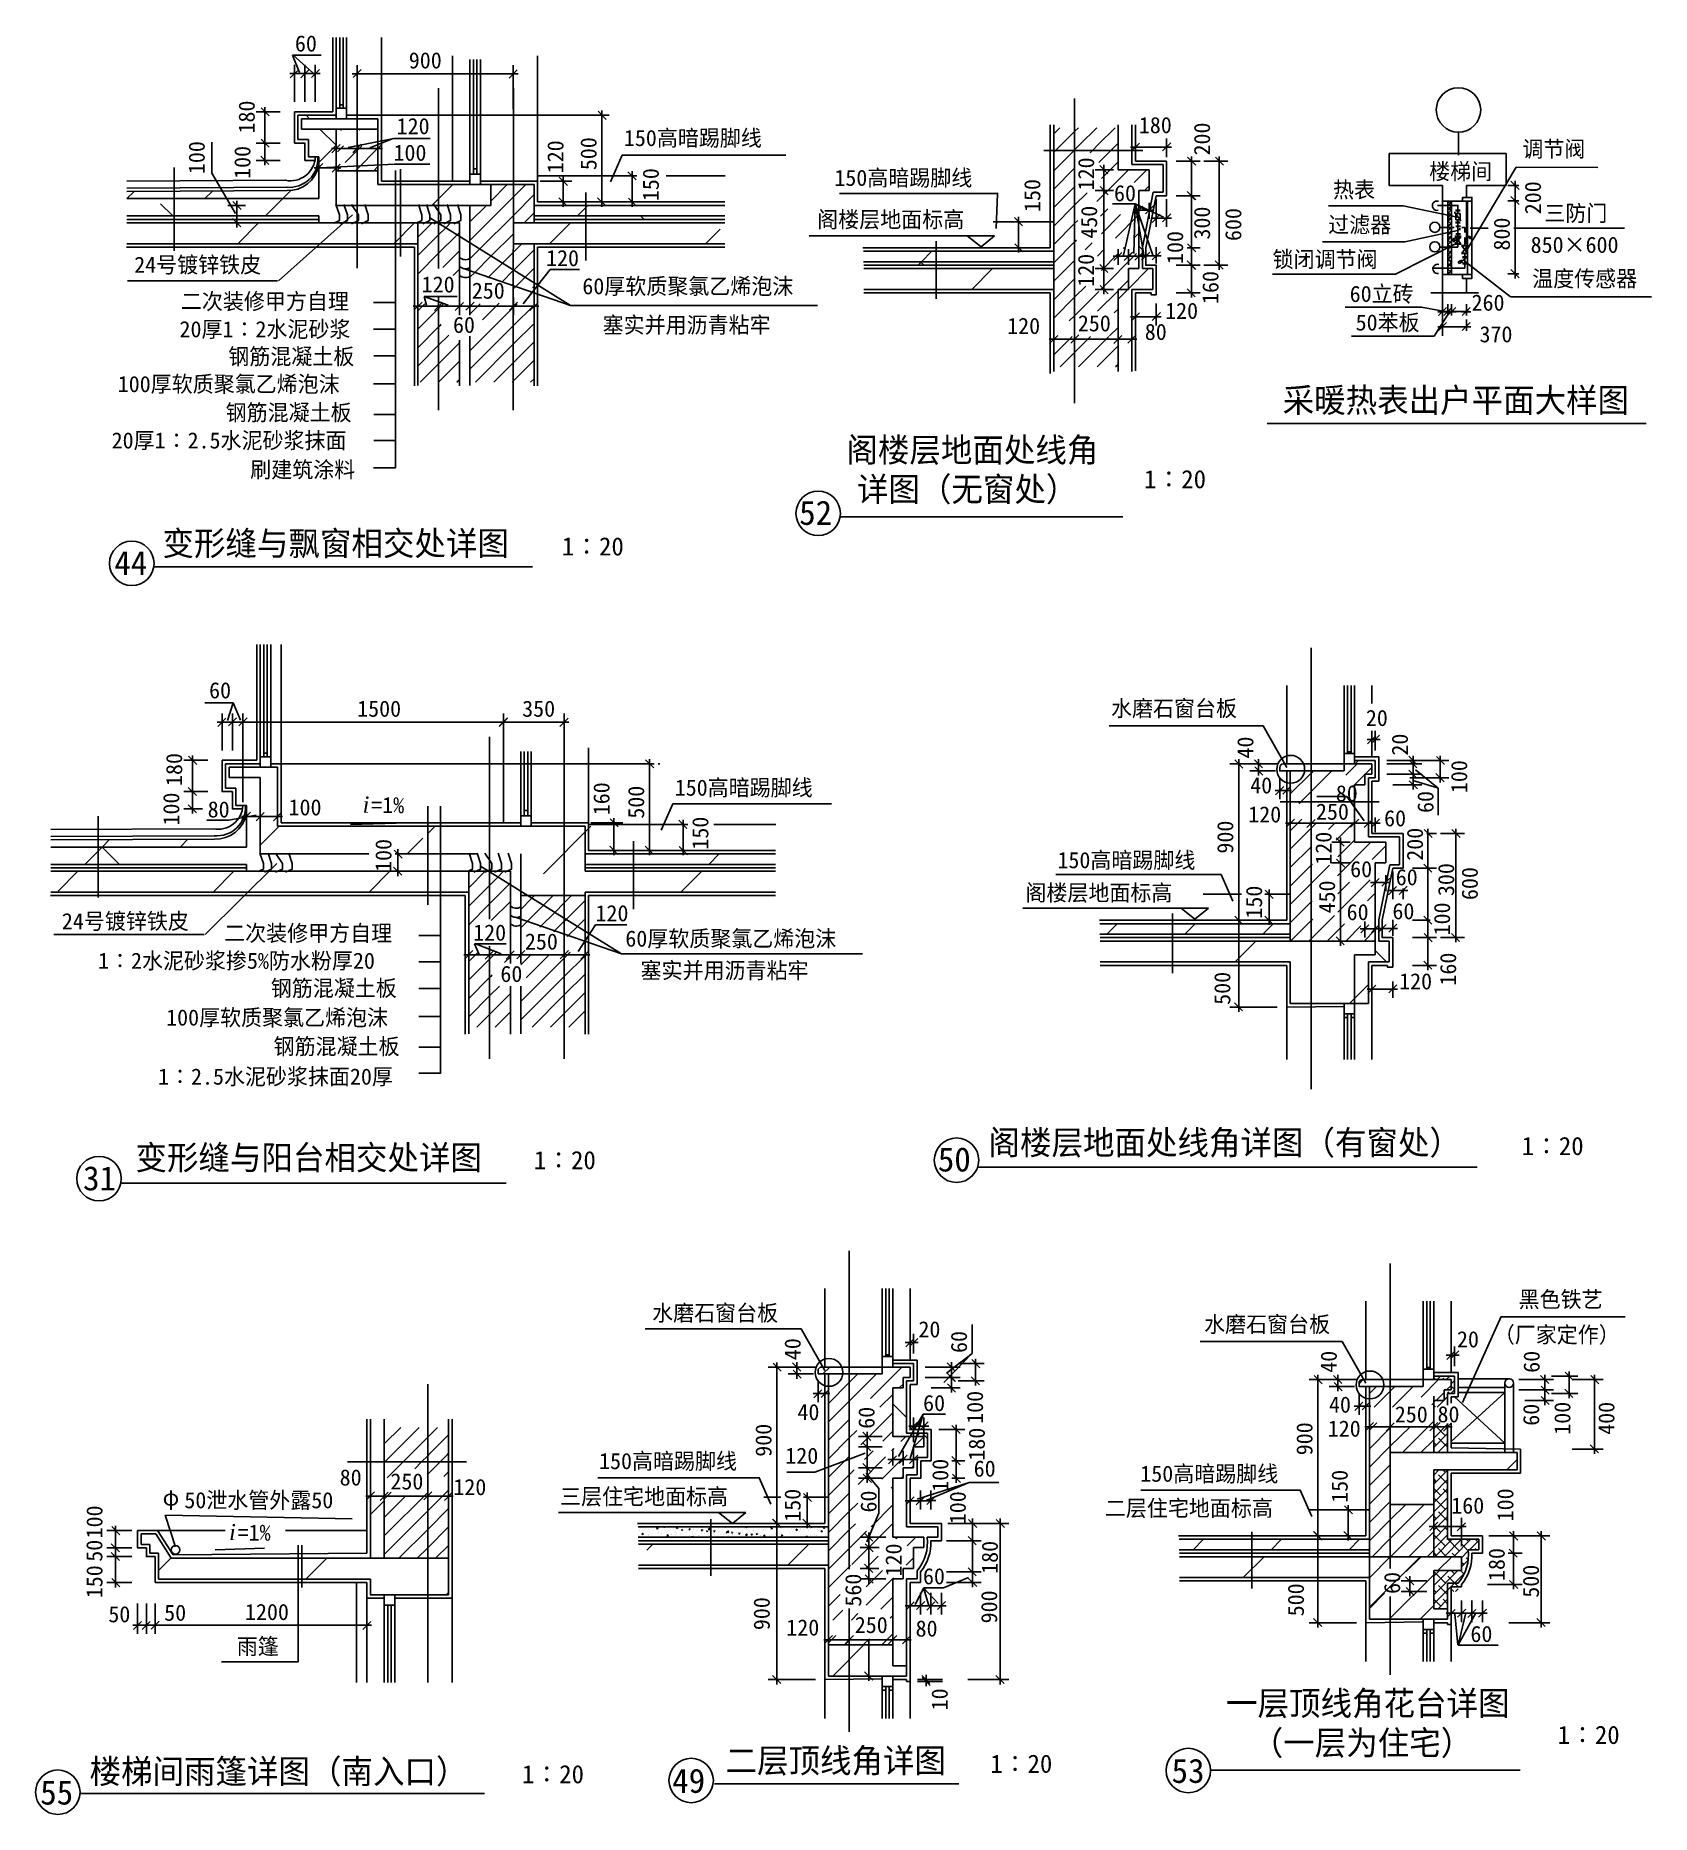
# Model space of a CAD drawing. Header units: metres. Extents: x 291 to 9595, y 493 to 10736.
import ezdxf

# ---------------------------------------------------------------- set-up
doc = ezdxf.new("R2010")
doc.units = ezdxf.units.M
for name, color, linetype in [('3', 7, 'Continuous'), ('4', 7, 'Continuous'), ('A-AXI', 3, 'Continuous'), ('BALCONY', 7, 'Continuous'), ('BD', 7, 'Continuous'), ('DOTE', 1, 'Continuous'), ('LN7', 7, 'Continuous'), ('PUB_DIM', 3, 'Continuous'), ('PUB_TEXT', 7, 'Continuous'), ('S_DOTE', 7, 'Continuous'), ('WALL', 7, 'Continuous'), ('WQ', 7, 'Continuous')]:
    doc.layers.add(name, color=color, linetype=linetype)
pattern_1 = [(45, (0, 0), (-449.013, 449.013), [])]
pattern_2 = [(45, (0, 0), (-224.5064, 224.5064), [])]

msp = doc.modelspace()

# ---------------------------------------------------------------- texts
for s, height, p in [('60', 93, (1784.31, 10643.68)), ('900', 93, (2440.03, 10546.46)), ('180', 93, (6643.73, 10173.58)), ('150高暗踢脚线', 93, (3678.5, 10099.32)), ('100', 93, (2351.84, 10014.58)), ('150高暗踢脚线', 93, (4890.34, 9870.15)), ('阁楼层地面标高', 93, (4791.8, 9629.87)), ('850×600', 93, (8899.72, 9484.29)), ('120', 93, (3230.42, 9407.88)), ('120', 93, (2514.08, 9256.21)), ('二次装修甲方自理', 93, (1127.82, 9158.97)), ('250', 93, (2802.74, 9220.35)), ('260', 93, (8559.54, 9151.4)), ('250', 93, (6292.4, 9032.25)), ('60', 93, (2694.51, 9023.46)), ('120', 93, (5885.48, 9017.46)), ('80', 93, (6677.88, 8982.95)), ('370', 93, (8605.16, 8969.26)), ('采暖热表出户平面大样图', 139.5, (7471.72, 8566.5)), ('阁楼层地面处线角', 139.5, (4959.87, 8279.92)), ('详图（无窗处）', 139.5, (5020.6, 8053.67)), ('1∶20', 105, (6673.57, 8128.77)), ('52', 139.5, (4687.78, 7918.26)), ('变形缝与飘窗相交处详图', 139.5, (1021.65, 7741.87)), ('1∶20', 105, (3321.01, 7741.77)), ('44', 139.5, (744.56, 7628.6)), ('60', 93, (1290.07, 6919.13)), ('1500', 93, (2142.75, 6813.15)), ('350', 93, (3092.81, 6813.15)), ('20', 93, (7950.87, 6759.81)), ('150高暗踢脚线', 93, (3971.33, 6358.58)), ('40', 93, (7285.02, 6371.94)), ('80', 93, (1281.82, 6233.43)), ('100', 93, (1747.68, 6245.28)), ('120', 93, (7273.68, 6204.53)), ('250', 93, (7663.55, 6220.24)), ('60', 93, (8055.92, 6182.38)), ('150高暗踢脚线', 93, (6174.93, 5941.26)), ('阁楼层地面标高', 93, (5990.55, 5753.55)), ('60', 93, (8122.97, 5842.92)), ('60', 93, (8103.94, 5647.14)), ('120', 93, (3514.98, 5635.55)), ('二次装修甲方自理', 93, (1377.01, 5520.97)), ('120', 93, (2810.57, 5524.01)), ('250', 93, (3108.63, 5472.53)), ('60', 93, (2967.44, 5286.19)), ('阁楼层地面处线角详图（有窗处）', 139.5, (5778.05, 4291.63)), ('变形缝与阳台相交处详图', 139.5, (866.21, 4205.15)), ('1∶20', 105, (3159.86, 4207.78)), ('50', 139.5, (5486.27, 4194.8)), ('1∶20', 105, (8847.84, 4289.18)), ('31', 139.5, (564.56, 4086.07)), ('20', 93, (5374.5, 3239.53)), ('20', 93, (8475.57, 3182.13)), ('60', 93, (5401.45, 2815.25)), ('40', 93, (7738.48, 2806.04)), ('40', 93, (4677.96, 2763.08)), ('250', 93, (8117.59, 2749.78)), ('80', 93, (8363.5, 2750.66)), ('120', 93, (7731.39, 2667.93)), ('150高暗踢脚线', 93, (3535.55, 2480.98)), ('120', 93, (4608.06, 2511.75)), ('80', 93, (2041.96, 2386.74)), ('60', 93, (5692.71, 2437.85)), ('150高暗踢脚线', 93, (6652.02, 2408.15)), ('250', 93, (2334, 2363.74)), ('120', 93, (2696.53, 2331.38)), ('三层住宅地面标高', 93, (3311.25, 2276.66)), ('二层住宅地面标高', 93, (6448.28, 2209.76)), ('160', 93, (8442.72, 2224.89)), ('120', 93, (4613.85, 1522.61)), ('250', 93, (5008.09, 1537.22)), ('80', 93, (5358.25, 1516.86)), ('雨篷', 93, (1450.01, 1414.13)), ('一层顶线角花台详图', 139.5, (7145.81, 1063.01)), ('（一层为住宅）', 139.5, (7293.96, 834.94)), ('1∶20', 105, (9055.38, 898.4)), ('楼梯间雨篷详图（南入口）', 139.5, (601.69, 670.71)), ('二层顶线角详图', 139.5, (4263.75, 732.72)), ('1∶20', 105, (5788.41, 732.18)), ('1∶20', 105, (3091.74, 671.9)), ('49', 139.5, (3956.81, 616.89)), ('53', 139.5, (6832.15, 674.14)), ('55', 139.5, (317.67, 549.45))]:
    msp.add_text(s, height=height).set_placement(p)
for s, rotation, p in [('180', 90, (1552.71, 10171.51)), ('120', 360, (2370.01, 10167.75)), ('500', 90, (3521.25, 9960.48)), ('200', 90, (7053.76, 10044.99)), ('100', 90, (1265.05, 9937.9)), ('100', 90, (1528.1, 9910.2)), ('120', 90, (3330.8, 9942.53)), ('150', 90, (3879.77, 9782.26)), ('120', 90, (6386.39, 9844.18)), ('150', 90, (6076.44, 9719.64)), ('60', 360, (6500.69, 9781.62)), ('200', 90, (8959.2, 9706.63)), ('450', 90, (6403.49, 9565.82)), ('300', 90, (7053.76, 9560.95)), ('600', 90, (7233.76, 9552.56)), ('800', 90, (8779.97, 9497.8)), ('100', 90, (6898.81, 9420.22)), ('120', 90, (6385.6, 9288.95)), ('160', 90, (7102.37, 9190.05)), ('120', 360, (6794.9, 9104.42)), ('40', 90, (7303.23, 6572.58)), ('20', 90, (8193, 6589.56)), ('180', 90, (1134.96, 6414.44)), ('100', 90, (8534.4, 6373.32)), ('100', 90, (1118.47, 6186.87)), ('160', 90, (3595.75, 6246.02)), ('500', 90, (3795.22, 6226.31)), ('60', 90, (8340.57, 6259.15)), ('150', 90, (4164.98, 6048.08)), ('900', 90, (7187.57, 6025.3)), ('200', 90, (8279.78, 5984.23)), ('100', 90, (2340.26, 5919.72)), ('120', 90, (7753.54, 5961.19)), ('60', 360, (7860.61, 5889.45)), ('300', 90, (8459.42, 5780.55)), ('600', 90, (8595.32, 5757.76)), ('450', 90, (7773.58, 5680.77)), ('150', 90, (7353.21, 5650.89)), ('100', 90, (8435.79, 5554.14)), ('60', 360, (7840.19, 5642.07)), ('160', 90, (8470.9, 5265.21)), ('500', 90, (7170.57, 5154.57)), ('120', 360, (8142.33, 5243.38)), ('40', 90, (4696.18, 3108.38)), ('60', 90, (5654.04, 3149.8)), ('40', 90, (7783.58, 3035.88)), ('60', 90, (8951.45, 3035.62)), ('100', 90, (5746.48, 2741.81)), ('60', 90, (5121.66, 2713.42)), ('60', 90, (8948.91, 2730.77)), ('100', 90, (9128.71, 2678.94)), ('400', 90, (9382.45, 2678.58)), ('900', 90, (4528.57, 2552.3)), ('180', 90, (5756.69, 2529.73)), ('900', 90, (7643.72, 2560.74)), ('100', 90, (5546.71, 2350.49)), ('150', 90, (7846.33, 2287.11)), ('150', 90, (4695.95, 2177.89)), ('100', 90, (8800.38, 2180.27)), ('100', 90, (676.15, 2081.99)), ('60', 90, (5133.71, 2231.11)), ('100', 90, (5647.27, 2163.81)), ('50', 90, (675.46, 1947.71)), ('180', 90, (5831.79, 1878.01)), ('120', 90, (5277.6, 1862.94)), ('180', 90, (8750.34, 1836.75)), ('150', 90, (676.15, 1737.43)), ('560', 90, (5045.51, 1689.24)), ('60', 360, (5400.6, 1817.75)), ('60', 90, (8148.48, 1762.24)), ('500', 90, (8947.63, 1740.58)), ('900', 90, (5828.07, 1592.76)), ('500', 90, (7594.28, 1633.34)), ('50', 360, (709.92, 1599)), ('50', 360, (1031.51, 1607.62)), ('1200', 360, (1496.76, 1612.09)), ('900', 90, (4518.38, 1553.84)), ('60', 360, (8552.95, 1485.6)), ('10', 90, (5542.88, 1091.96))]:
    msp.add_text(s, height=93, rotation=rotation).set_placement(p)
at = {"char_height": 93, "attachment_point": 1}
for s, insert in [('{\\fTimes New Roman|b0|i1|c0|p18;i}', (2174.04, 6353.9)), ('\\A1;80', (7777.85, 6418.95)), ('{\\fTimes New Roman|b0|i1|c0|p18;i}', (1404.91, 2164.92))]:
    msp.add_mtext(s, dxfattribs=dict(at, insert=insert))
at = {"layer": '3'}
for s, p in [('调节阀', (8852.02, 10036.2)), ('楼梯间', (8315.54, 9907.12)), ('热表', (7761.95, 9801.83)), ('三防门', (8978.72, 9666.2)), ('过滤器', (7734.02, 9599.99)), ('锁闭调节阀', (7413.96, 9400.74)), ('温度传感器', (8908.74, 9289.66)), ('50苯板', (7892.04, 9037.18))]:
    msp.add_text(s, height=93, dxfattribs=at).set_placement(p)
at = {"layer": '4'}
msp.add_text('60立砖', height=93, dxfattribs=at).set_placement((7857.75, 9201.75))
at = {"layer": 'A-AXI'}
for s, p in [('=1%', (2223.68, 6258.18)), ('黑色铁艺', (8830.57, 3412.22)), ('（厂家定作）', (8687.55, 3208.59)), ('φ', (1022.46, 2270.97)), ('50泄水管外露50', (1147.65, 2255.62)), ('=1%', (1454.55, 2069.2))]:
    msp.add_text(s, height=93, dxfattribs=at).set_placement(p)
at = {"layer": 'PUB_TEXT'}
for s, p in [('24号镀锌铁皮', (858.78, 9369.51)), ('60厚软质聚氯乙烯泡沫', (3439.35, 9245.98)), ('塞实并用沥青粘牢', (3556.26, 9022.99)), ('20厚1∶2水泥砂浆', (1119.68, 8998.42)), ('钢筋混凝土板', (1400.98, 8841.55)), ('100厚软质聚氯乙烯泡沫', (764.1, 8682.58)), ('钢筋混凝土板', (1385.51, 8518.64)), ('20厚1∶2.5水泥砂浆抹面', (728.97, 8357.93)), ('刷建筑涂料', (1526.87, 8189.53)), ('水磨石窗台板', (6483.63, 6815.2)), ('24号镀锌铁皮', (442.45, 5589.81)), ('60厚软质聚氯乙烯泡沫', (3686.8, 5489.55)), ('1∶2水泥砂浆掺5%防水粉厚20', (650.63, 5361.86)), ('塞实并用沥青粘牢', (3774.76, 5306.29)), ('钢筋混凝土板', (1645.42, 5204.12)), ('100厚软质聚氯乙烯泡沫', (1042.72, 5035.06)), ('钢筋混凝土板', (1661.41, 4868.82)), ('1∶2.5水泥砂浆抹面20厚', (996.21, 4694.91)), ('水磨石窗台板', (3841.32, 3333.96)), ('水磨石窗台板', (7019.72, 3268.66))]:
    msp.add_text(s, height=93, dxfattribs=at).set_placement(p)

# ---------------------------------------------------------------- blocks, each defined once
blk = doc.blocks.new('_DIMX')
blk.add_line((-137.07, -0.03), (135.36, -0.03))
blk.add_lwpolyline([(-120.56, -122.9), (113.73, 110.61)])

# ---------------------------------------------------------------- hatches: boundary and pattern name
h = msp.add_hatch()
h.set_pattern_fill('ANSI38', scale=300)
h.paths.add_polyline_path([(2021.8, 10196.84), (1822.05, 10196.84), (1822.05, 10256.84), (1942.49, 10256.84), (1942.49, 10256.85), (2022.05, 10256.85), (2022.05, 10276.84), (1802.05, 10276.84), (1802.05, 10136.84), (1862.05, 10136.84), (1862.05, 10036.84), (1921.8, 10036.84), (1921.8, 9797.33), (1088.84, 9797.33), (1088.84, 9697.33), (1921.8, 9697.33), (1921.8, 9657.33), (2011.16, 9657.33), (2040.08, 9670.48), (2040.08, 9702.56), (2021.98, 9757.33), (2021.8, 9757.33)])
h.paths.add_polyline_path([(1049.44, 9797.33), (844.75, 9797.33), (844.75, 9697.33), (1049.44, 9697.33)])
h.paths.add_polyline_path([(1088.84, 9797.33), (1049.44, 9797.33), (1049.44, 9697.33), (1088.84, 9697.33)])
h = msp.add_hatch()
h.set_pattern_fill('ANSI31', scale=1000)
h.paths.add_polyline_path([(2141.99, 9957.33), (2021.8, 9957.33), (2021.8, 9757.88), (2021.98, 9757.33), (2141.98, 9757.33)])
h.paths.add_polyline_path([(2362.93, 9877.33), (2262.05, 9877.33), (2262.05, 9957.33), (2141.99, 9957.33), (2141.98, 9757.33), (2362.93, 9757.33)])
h.paths.add_polyline_path([(2611.99, 9877.33), (2391.32, 9877.33), (2391.32, 9757.33), (2542.94, 9757.33), (2542.94, 9757.33), (2611.99, 9757.33)])
h.paths.add_polyline_path([(2391.32, 9877.33), (2362.93, 9877.33), (2362.93, 9757.33), (2391.32, 9757.33)])
h.paths.add_polyline_path([(2912.03, 9877.33), (2611.99, 9877.33), (2611.99, 9757.33), (2912.03, 9757.33)])
h.paths.add_polyline_path([(3404.37, 9657.33), (3041.99, 9657.33), (3041.99, 9537.33), (3404.37, 9537.33)])
h.paths.add_polyline_path([(3441.66, 9657.33), (3404.37, 9657.33), (3404.37, 9537.33), (3441.66, 9537.33)])
h.paths.add_polyline_path([(4232.59, 9657.33), (3441.66, 9657.33), (3441.66, 9537.33), (4232.59, 9537.33)])
h.paths.add_polyline_path([(2105.25, 9657.33), (1088.84, 9657.33), (1088.84, 9537.33), (2075.36, 9537.33)])
h.paths.add_polyline_path([(2362.93, 9657.33), (2141.98, 9657.33), (2141.98, 9537.33), (2362.93, 9537.33)])
h.paths.add_polyline_path([(2141.98, 9657.33), (2105.25, 9657.33), (2075.36, 9537.33), (2141.98, 9537.33)])
h.paths.add_polyline_path([(2391.32, 9657.33), (2362.93, 9657.33), (2362.93, 9537.33), (2391.32, 9537.33)])
h.paths.add_polyline_path([(2492.03, 9657.33), (2391.32, 9657.33), (2391.32, 9537.33), (2492.03, 9537.33)])
h.paths.add_polyline_path([(1049.44, 9657.33), (844.75, 9657.33), (844.75, 9537.33), (1049.44, 9537.33)])
h.paths.add_polyline_path([(1088.84, 9657.33), (1049.44, 9657.33), (1049.44, 9537.33), (1088.84, 9537.33)])
h.paths.add_polyline_path([(2262.05, 10256.84), (2141.99, 10256.84), (2141.99, 10196.84), (2262.05, 10196.84)])
h.paths.add_polyline_path([(2141.99, 10256.84), (1822.05, 10256.84), (1822.05, 10196.84), (2141.99, 10196.84)])
h = msp.add_hatch()
h.set_pattern_fill('ANSI31', scale=1000)
h.paths.add_polyline_path([(2001.8, 10256.84), (1822.05, 10256.84), (1822.05, 10196.84), (2001.8, 10196.84)])
h = msp.add_hatch()
h.set_pattern_fill('AR-CONC', scale=20)
h.paths.add_polyline_path([(2001.8, 10256.84), (1822.05, 10256.84), (1822.05, 10196.84), (2001.8, 10196.84)])
h = msp.add_hatch()
h.set_pattern_fill('ANSI38', scale=300)
h.paths.add_polyline_path([(6603.92, 10205.11), (6523.92, 10205.11), (6523.92, 10107.43), (6603.92, 10107.43)])
h.paths.add_polyline_path([(6603.92, 10074.08), (6523.92, 10074.08), (6523.92, 9963.03), (6703.92, 9963.03), (6703.92, 9843.03), (6643.92, 9843.03), (6643.92, 9393.52), (6583.92, 9393.52), (6583.92, 9273.52), (6523.92, 9273.52), (6523.92, 8827.44), (6603.92, 8827.44), (6603.92, 9273.52), (6723.92, 9273.52), (6723.92, 9393.52), (6663.92, 9393.52), (6663.92, 9515.07), (6726.64, 9833.03), (6783.67, 9833.03), (6783.67, 9993.03), (6603.92, 9993.03)])
h = msp.add_hatch()
h.set_pattern_fill('AN33C', scale=200)
h.set_pattern_definition(pattern_1)
h.paths.add_polyline_path([(2141.99, 9957.33), (2021.8, 9957.33), (2021.8, 9757.88), (2021.98, 9757.33), (2141.98, 9757.33)])
h.paths.add_polyline_path([(2362.93, 9877.33), (2262.05, 9877.33), (2262.05, 9957.33), (2141.99, 9957.33), (2141.98, 9757.33), (2362.93, 9757.33)])
h.paths.add_polyline_path([(2611.99, 9877.33), (2391.32, 9877.33), (2391.32, 9757.33), (2542.94, 9757.33), (2542.94, 9757.33), (2611.99, 9757.33)])
h.paths.add_polyline_path([(2912.03, 9877.33), (2611.99, 9877.33), (2611.99, 9757.33), (2912.03, 9757.33)])
h.paths.add_polyline_path([(2391.32, 9877.33), (2362.93, 9877.33), (2362.93, 9757.33), (2391.32, 9757.33)])
h.paths.add_polyline_path([(1049.44, 9657.33), (844.75, 9657.33), (844.75, 9537.33), (1049.44, 9537.33)])
h.paths.add_polyline_path([(1088.84, 9657.33), (1049.44, 9657.33), (1049.44, 9537.33), (1088.84, 9537.33)])
h.paths.add_polyline_path([(2105.25, 9657.33), (1088.84, 9657.33), (1088.84, 9537.33), (2075.36, 9537.33)])
h.paths.add_polyline_path([(2362.93, 9657.33), (2141.98, 9657.33), (2141.98, 9537.33), (2362.93, 9537.33)])
h.paths.add_polyline_path([(2492.03, 9657.33), (2391.32, 9657.33), (2391.32, 9537.33), (2492.03, 9537.33)])
h.paths.add_polyline_path([(2141.98, 9657.33), (2105.25, 9657.33), (2075.36, 9537.33), (2141.98, 9537.33)])
h.paths.add_polyline_path([(2391.32, 9657.33), (2362.93, 9657.33), (2362.93, 9537.33), (2391.32, 9537.33)])
h.paths.add_polyline_path([(3404.37, 9657.33), (3041.99, 9657.33), (3041.99, 9537.33), (3404.37, 9537.33)])
h.paths.add_polyline_path([(3441.66, 9657.33), (3404.37, 9657.33), (3404.37, 9537.33), (3441.66, 9537.33)])
h.paths.add_polyline_path([(4232.59, 9657.33), (3441.66, 9657.33), (3441.66, 9537.33), (4232.59, 9537.33)])
h = msp.add_hatch()
h.set_pattern_fill('AN32C', scale=100)
h.set_pattern_definition(pattern_2)
h.paths.add_polyline_path([(1049.44, 9839.19), (816.44, 9838.06), (816.44, 9797.33), (1049.44, 9797.33)])
h.paths.add_polyline_path([(1088.84, 9839.38), (1049.44, 9839.19), (1049.44, 9797.33), (1088.84, 9797.33)])
h.paths.add_polyline_path([(1921.8, 9934.14, -0.28), (1759.01, 9842.62), (1088.84, 9839.38), (1088.84, 9797.33), (1921.8, 9797.33)])
h = msp.add_hatch()
h.set_pattern_fill('AN33C', scale=200)
h.set_pattern_definition(pattern_1)
h.paths.add_polyline_path([(4259.32, 9757.33), (3441.66, 9757.33), (3441.66, 9697.33), (4259.32, 9697.33)])
h.paths.add_polyline_path([(3441.66, 9757.33), (3404.37, 9757.33), (3404.37, 9697.33), (3441.66, 9697.33)])
h.paths.add_polyline_path([(3404.37, 9757.33), (3162.03, 9757.33), (3162.03, 9697.33), (3404.37, 9697.33)])
h = msp.add_hatch()
h.set_pattern_fill('ANSI38', scale=300)
h.paths.add_polyline_path([(3644.2, 9697.33), (3162.03, 9697.33), (3162.03, 9677.33), (3644.2, 9677.33)])
h.paths.add_polyline_path([(4259.32, 9697.33), (3681.6, 9697.33), (3681.6, 9677.33), (4259.32, 9677.33)])
h.paths.add_polyline_path([(3681.6, 9697.33), (3644.2, 9697.33), (3644.2, 9677.33), (3681.6, 9677.33)])
h = msp.add_hatch()
h.set_pattern_fill('AN33C', scale=300)
h.set_pattern_definition([(45, (0, 0), (-673.52, 673.52), [])])
h.paths.add_polyline_path([(5448.2, 9493.52), (5102.02, 9493.52), (5102.02, 9433.52), (5448.2, 9433.52)])
h.paths.add_polyline_path([(5476.66, 9493.52), (5448.2, 9493.52), (5448.2, 9433.52), (5476.66, 9433.52)])
h.paths.add_polyline_path([(6153.92, 9493.52), (5476.66, 9493.52), (5476.66, 9433.52), (6153.92, 9433.52)])
h = msp.add_hatch()
h.set_pattern_fill('ANSI38', scale=300)
h.paths.add_polyline_path([(5448.2, 9433.52), (5102.02, 9433.52), (5102.02, 9413.52), (5448.2, 9413.52)])
h.paths.add_polyline_path([(5476.66, 9433.52), (5448.2, 9433.52), (5448.2, 9413.52), (5476.66, 9413.52)])
h.paths.add_polyline_path([(6153.92, 9433.52), (5476.66, 9433.52), (5476.66, 9413.52), (6153.92, 9413.52)])
h = msp.add_hatch()
h.set_pattern_fill('ANSI31', scale=1000)
h.paths.add_polyline_path([(5448.2, 9393.52), (5102.02, 9393.52), (5102.02, 9273.52), (5448.2, 9273.52)])
h.paths.add_polyline_path([(6153.92, 9393.52), (5476.66, 9393.52), (5476.66, 9273.52), (6153.92, 9273.52)])
h.paths.add_polyline_path([(5476.66, 9393.52), (5448.2, 9393.52), (5448.2, 9273.52), (5476.66, 9273.52)])
h = msp.add_hatch()
h.set_pattern_fill('AN33C', scale=200)
h.set_pattern_definition(pattern_1)
h.paths.add_polyline_path([(5448.2, 9393.52), (5102.02, 9393.52), (5102.02, 9273.52), (5448.2, 9273.52)])
h.paths.add_polyline_path([(5476.66, 9393.52), (5448.2, 9393.52), (5448.2, 9273.52), (5476.66, 9273.52)])
h.paths.add_polyline_path([(6153.92, 9393.52), (5476.66, 9393.52), (5476.66, 9273.52), (6153.92, 9273.52)])
h = msp.add_hatch()
h.set_pattern_fill('ANSI38', scale=300)
h.paths.add_polyline_path([(7965.48, 6199.58), (7885.48, 6199.58), (7885.48, 6091.25), (8065.48, 6091.25), (8065.48, 5971.25), (8005.48, 5971.25), (8005.48, 5521.73), (8005.48, 5441.73), (7885.48, 5441.73), (7885.48, 5161.73), (7965.48, 5161.73), (7965.48, 5401.73), (8085.49, 5401.73), (8085.49, 5521.73), (8025.48, 5521.73), (8025.48, 5643.28), (8088.2, 5961.25), (8145.23, 5961.25), (8145.23, 6121.25), (7965.48, 6121.25)])
h.paths.add_polyline_path([(7965.48, 6323.17), (7885.48, 6323.17), (7885.48, 6199.58), (7965.48, 6199.58)])
h.paths.add_polyline_path([(7965.48, 6356.51), (7885.48, 6356.51), (7885.48, 6323.17), (7965.48, 6323.17)])
h.paths.add_polyline_path([(7965.48, 6461.73), (8005.48, 6461.73), (8005.48, 6561.73), (7885.48, 6561.73), (7885.48, 6541.73), (7985.48, 6541.73), (7985.48, 6481.73), (7945.48, 6481.73), (7945.48, 6421.73), (7885.48, 6421.73), (7885.48, 6356.51), (7965.48, 6356.51)])
h = msp.add_hatch()
h.set_pattern_fill('AN33C', scale=200)
h.set_pattern_definition(pattern_1)
h.paths.add_polyline_path([(612.25, 5923.16), (420.61, 5923.16), (420.61, 5803.16), (612.25, 5803.16)])
h.paths.add_polyline_path([(651.65, 5923.16), (612.25, 5923.16), (612.25, 5803.16), (651.65, 5803.16)])
h.paths.add_polyline_path([(1668.06, 5923.16), (651.65, 5923.16), (651.65, 5803.16), (1638.17, 5803.16)])
h.paths.add_polyline_path([(2521.22, 5923.16), (1668.06, 5923.16), (1638.17, 5803.16), (2521.22, 5803.16)])
h.paths.add_polyline_path([(2914.86, 5923.16), (2549.6, 5923.16), (2549.6, 5803.16), (2914.86, 5803.16)])
h.paths.add_polyline_path([(3827.2, 5923.16), (3584.86, 5923.16), (3584.86, 5803.16), (3827.2, 5803.16)])
h.paths.add_polyline_path([(4625.32, 5923.16), (3864.49, 5923.16), (3864.49, 5803.16), (4625.32, 5803.16)])
h.paths.add_polyline_path([(3864.49, 5923.16), (3827.2, 5923.16), (3827.2, 5803.16), (3864.49, 5803.16)])
h.paths.add_polyline_path([(3034.82, 6183.16), (2549.6, 6183.16), (2549.6, 6023.16), (3034.82, 6023.16)])
h.paths.add_polyline_path([(3464.82, 6183.16), (3034.82, 6183.16), (3034.82, 6023.16), (3214.86, 6023.16), (3214.86, 5808.41), (3255.37, 5783.16), (3464.82, 5783.16)])
h.paths.add_polyline_path([(3584.86, 6183.16), (3464.82, 6183.16), (3464.82, 5783.16), (3584.86, 5783.16), (3584.86, 5923.16)])
h.paths.add_polyline_path([(2521.22, 6183.16), (1684.86, 6183.16), (1684.86, 6522.68), (1404.86, 6522.68), (1404.86, 6462.68), (1584.6, 6462.68), (1584.6, 6023.72), (1584.79, 6023.16), (2521.22, 6023.16)])
h = msp.add_hatch()
h.set_pattern_fill('ANSI38', scale=300)
h.paths.add_polyline_path([(1584.6, 6462.68), (1404.86, 6462.68), (1404.86, 6522.68), (1525.29, 6522.68), (1525.29, 6522.68), (1584.86, 6522.68), (1584.86, 6542.68), (1384.86, 6542.68), (1384.86, 6402.68), (1444.86, 6402.68), (1444.86, 6302.68), (1504.6, 6302.68), (1504.6, 6063.16), (1504.6, 5963.16), (1504.6, 5923.16), (1584.6, 5923.16), (1584.6, 5983.16)])
h = msp.add_hatch()
h.set_pattern_fill('AR-CONC', scale=20)
h.paths.add_polyline_path([(1584.6, 6522.68), (1404.86, 6522.68), (1404.86, 6462.68), (1584.6, 6462.68)])
h = msp.add_hatch()
h.set_pattern_fill('ANSI31', scale=1000)
h.paths.add_polyline_path([(1584.6, 6522.68), (1404.86, 6522.68), (1404.86, 6462.68), (1584.6, 6462.68)])
h = msp.add_hatch()
h.set_pattern_fill('ANSI31', scale=1000)
h.paths.add_polyline_path([(1684.86, 6183.16), (1684.86, 6522.68), (1404.86, 6522.68), (1404.86, 6462.68), (1584.6, 6462.68), (1584.6, 6023.72), (1584.79, 6023.16), (2521.22, 6023.16), (2521.22, 6183.16)])
h.paths.add_polyline_path([(2904.82, 6183.16), (2549.6, 6183.16), (2549.6, 6023.16), (2904.82, 6023.16)])
h.paths.add_polyline_path([(3334.82, 6183.16), (2904.82, 6183.16), (2904.82, 6023.16), (3084.86, 6023.16), (3084.86, 5808.41), (3125.37, 5783.16), (3334.82, 5783.16)])
h.paths.add_polyline_path([(3454.86, 5923.16), (3454.86, 6183.16), (3334.82, 6183.16), (3334.82, 5783.16), (3454.86, 5783.16)])
h = msp.add_hatch()
h.set_pattern_fill('AN33C', scale=100)
h.set_pattern_definition(pattern_2)
h.paths.add_polyline_path([(7635.54, 6541.73), (7825.48, 6541.73), (7825.48, 6501.73), (7635.54, 6501.73)])
h.paths.add_polyline_path([(7570.24, 6530.8, 0.03), (7569.48, 6541.73), (7635.54, 6541.73), (7635.54, 6501.73), (7564.77, 6501.73, 0.09)])
h.paths.add_polyline_path([(7455.48, 6521.73, -0.2), (7461.34, 6535.87, -0.2), (7475.49, 6541.73), (7475.48, 6541.73), (7569.48, 6541.73, -0.03), (7570.24, 6530.8, -0.09), (7564.77, 6501.73), (7455.48, 6501.73)])
h = msp.add_hatch()
h.set_pattern_fill('AN32C', scale=100)
h.set_pattern_definition(pattern_2)
h.paths.add_polyline_path([(612.25, 6105.02), (379.24, 6103.89), (379.24, 6063.16), (612.25, 6063.16)])
h.paths.add_polyline_path([(651.65, 6105.21), (612.25, 6105.02), (612.25, 6063.16), (651.65, 6063.16)])
h.paths.add_polyline_path([(1484.6, 6199.98, -0.28), (1321.82, 6108.46), (651.65, 6105.21), (651.65, 6063.16), (1484.6, 6063.16)])
h = msp.add_hatch()
h.set_pattern_fill('ANSI38', scale=300)
h.paths.add_polyline_path([(612.25, 6063.16), (379.24, 6063.16), (379.24, 5963.16), (612.25, 5963.16)])
h.paths.add_polyline_path([(651.65, 6063.16), (612.25, 6063.16), (612.25, 5963.16), (651.65, 5963.16)])
h.paths.add_polyline_path([(1484.6, 6063.16), (651.65, 6063.16), (651.65, 5963.16), (1484.6, 5963.16)])
h = msp.add_hatch()
h.set_pattern_fill('AN33C', scale=200)
h.set_pattern_definition(pattern_1)
h.paths.add_polyline_path([(4552.15, 6023.16), (3734.49, 6023.16), (3734.49, 5963.16), (4552.15, 5963.16)])
h.paths.add_polyline_path([(3734.49, 6023.16), (3697.2, 6023.16), (3697.2, 5963.16), (3734.49, 5963.16)])
h.paths.add_polyline_path([(3697.2, 6023.16), (3454.86, 6023.16), (3454.86, 5963.16), (3697.2, 5963.16)])
h = msp.add_hatch()
h.set_pattern_fill('ANSI38', scale=300)
h.paths.add_polyline_path([(3937.04, 5963.16), (3454.86, 5963.16), (3454.86, 5943.16), (3937.04, 5943.16)])
h.paths.add_polyline_path([(4552.15, 5963.16), (3974.43, 5963.16), (3974.43, 5943.16), (4552.15, 5943.16)])
h.paths.add_polyline_path([(3974.43, 5963.16), (3937.04, 5963.16), (3937.04, 5943.16), (3974.43, 5943.16)])
h = msp.add_hatch()
h.set_pattern_fill('ANSI31', scale=1000)
h.paths.add_polyline_path([(612.25, 5923.16), (420.61, 5923.16), (420.61, 5803.16), (612.25, 5803.16)])
h.paths.add_polyline_path([(651.65, 5923.16), (612.25, 5923.16), (612.25, 5803.16), (651.65, 5803.16)])
h.paths.add_polyline_path([(1668.06, 5923.16), (651.65, 5923.16), (651.65, 5803.16), (1638.17, 5803.16)])
h.paths.add_polyline_path([(2521.22, 5923.16), (1668.06, 5923.16), (1638.17, 5803.16), (2521.22, 5803.16)])
h.paths.add_polyline_path([(2914.86, 5923.16), (2549.6, 5923.16), (2549.6, 5803.16), (2914.86, 5803.16)])
h.paths.add_polyline_path([(2549.6, 5923.16), (2521.22, 5923.16), (2521.22, 5803.16), (2549.6, 5803.16)])
h.paths.add_polyline_path([(3827.2, 5923.16), (3584.86, 5923.16), (3584.86, 5803.16), (3827.2, 5803.16)])
h.paths.add_polyline_path([(3864.49, 5923.16), (3827.2, 5923.16), (3827.2, 5803.16), (3864.49, 5803.16)])
h.paths.add_polyline_path([(4625.32, 5923.16), (3864.49, 5923.16), (3864.49, 5803.16), (4625.32, 5803.16)])
h = msp.add_hatch()
h.set_pattern_fill('AN33C', scale=100)
h.set_pattern_definition(pattern_2)
h.paths.add_polyline_path([(7155.64, 5621.73), (6419.79, 5621.73), (6419.79, 5561.73), (7155.64, 5561.73)])
h.paths.add_polyline_path([(7180.37, 5621.73), (7155.64, 5621.73), (7155.64, 5561.73), (7180.37, 5561.73)])
h.paths.add_polyline_path([(7513.9, 5621.73), (7180.37, 5621.73), (7180.37, 5561.73), (7513.9, 5561.73)])
h = msp.add_hatch()
h.set_pattern_fill('AN33C', scale=200)
h.set_pattern_definition(pattern_1)
h.paths.add_polyline_path([(6809.76, 5521.73), (6464.32, 5521.73), (6464.32, 5401.73), (6809.76, 5401.73)])
h.paths.add_polyline_path([(6838.23, 5521.73), (6809.76, 5521.73), (6809.76, 5401.73), (6838.23, 5401.73)])
h.paths.add_polyline_path([(7635.54, 5521.73), (6838.23, 5521.73), (6838.23, 5401.73), (7515.48, 5401.73), (7515.48, 5161.73), (7635.54, 5161.73)])
h.paths.add_polyline_path([(7885.48, 5441.73), (8005.48, 5441.73), (8005.48, 5521.73), (7635.54, 5521.73), (7635.54, 5161.73), (7885.48, 5161.73)])
h = msp.add_hatch()
h.set_pattern_fill('ANSI31', scale=1000)
h.paths.add_polyline_path([(6809.76, 5521.73), (6464.32, 5521.73), (6464.32, 5401.73), (6809.76, 5401.73)])
h.paths.add_polyline_path([(6838.23, 5521.73), (6809.76, 5521.73), (6809.76, 5401.73), (6838.23, 5401.73)])
h.paths.add_polyline_path([(7635.54, 5521.73), (6838.23, 5521.73), (6838.23, 5401.73), (7515.48, 5401.73), (7515.48, 5161.73), (7635.54, 5161.73)])
h.paths.add_polyline_path([(7885.48, 5441.73), (8005.48, 5441.73), (8005.48, 5521.73), (7635.54, 5521.73), (7635.54, 5161.73), (7885.48, 5161.73)])
h = msp.add_hatch()
h.set_pattern_fill('ANSI38', scale=300)
h.paths.add_polyline_path([(5306.49, 1848.74), (5366.49, 1848.74), (5366.49, 1895.98, 0.21), (5424.49, 2091.46), (5424.49, 2088.74), (5486.49, 2088.74), (5486.49, 2148.74), (5306.49, 2148.74), (5306.49, 2448.74), (5367.49, 2448.74), (5367.49, 2548.73), (5426.49, 2548.73), (5426.49, 2688.74), (5306.49, 2688.74), (5306.49, 2988.74), (5346.49, 2988.74), (5346.49, 3088.74), (5226.49, 3088.74), (5226.49, 3068.74), (5326.49, 3068.74), (5326.49, 3008.74), (5286.49, 3008.74), (5286.49, 2948.74), (5226.49, 2948.74), (5226.49, 2668.73), (5406.49, 2668.73), (5406.49, 2608.73), (5346.49, 2608.73), (5346.49, 2488.74), (5286.49, 2488.74), (5286.49, 2428.74), (5226.49, 2428.74), (5226.49, 2088.74), (5406.49, 2088.74), (5406.49, 2028.74), (5346.49, 2028.74), (5346.49, 1908.74), (5286.49, 1908.74), (5286.49, 1848.74), (5226.49, 1848.74), (5226.49, 1348.74), (5306.49, 1348.74)])
h = msp.add_hatch()
h.set_pattern_fill('AN33C', scale=100)
h.set_pattern_definition(pattern_2)
h.paths.add_polyline_path([(4976.54, 3068.74), (5166.49, 3068.74), (5166.49, 3028.74), (4976.54, 3028.74)])
h.paths.add_polyline_path([(4911.24, 3057.8, 0.03), (4910.49, 3068.74), (4976.54, 3068.74), (4976.54, 3028.74), (4905.78, 3028.74, 0.09)])
h.paths.add_polyline_path([(4796.49, 3048.74, -0.2), (4802.35, 3062.88, -0.2), (4816.49, 3068.74), (4816.49, 3068.74), (4910.49, 3068.74, -0.03), (4911.24, 3057.8, -0.09), (4905.78, 3028.74), (4796.49, 3028.74)])
h = msp.add_hatch()
h.set_pattern_fill('AN33C', scale=100)
h.set_pattern_definition(pattern_2)
h.paths.add_polyline_path([(8091.69, 2996.8), (8281.63, 2996.8), (8281.63, 2956.8), (8091.69, 2956.8)])
h.paths.add_polyline_path([(8026.39, 2985.87, 0.03), (8025.64, 2996.8), (8091.69, 2996.8), (8091.69, 2956.8), (8020.92, 2956.8, 0.09)])
h.paths.add_polyline_path([(7911.63, 2976.8, -0.2), (7917.49, 2990.95, -0.2), (7931.64, 2996.8), (7931.63, 2996.8), (8025.64, 2996.8, -0.03), (8026.39, 2985.87, -0.09), (8020.92, 2956.8), (7911.63, 2956.8)])
h = msp.add_hatch()
h.set_pattern_fill('ANSI38', scale=300)
h.paths.add_polyline_path([(2298.84, 2523.46), (2218.84, 2523.46), (2218.84, 1967.5), (2298.84, 1967.5)])
h.paths.add_polyline_path([(2298.84, 2721.1), (2218.84, 2721.1), (2218.84, 2565.6), (2298.84, 2565.6)])
h.paths.add_polyline_path([(2298.84, 2565.6), (2218.84, 2565.6), (2218.84, 2523.46), (2298.84, 2523.46)])
h = msp.add_hatch()
h.set_pattern_fill('AN33C', scale=200)
h.set_pattern_definition(pattern_1)
h.paths.add_polyline_path([(8091.69, 2576.81), (8091.7, 2276.81), (8341.63, 2276.81), (8341.63, 2476.81), (8821.64, 2476.81), (8821.64, 2576.81)])
h = msp.add_hatch()
h.set_pattern_fill('ANSI31', scale=1000)
h.paths.add_polyline_path([(8091.69, 2576.81), (8091.7, 2276.81), (8341.63, 2276.81), (8341.63, 2476.81), (8821.64, 2476.81), (8821.64, 2576.81)])
h = msp.add_hatch()
h.set_pattern_fill('AN33C', scale=200)
h.set_pattern_definition(pattern_1)
h.paths.add_polyline_path([(1101.92, 1967.5), (1070.92, 1967.5), (983.67, 2107.5), (898.84, 2107.5), (898.84, 2047.5), (948.84, 2047.5), (948.84, 1997.5), (998.84, 1997.5), (998.84, 1847.5), (1803.82, 1847.5), (1803.82, 1967.5)])
h.paths.add_polyline_path([(1803.82, 1847.5), (1824.57, 1847.5), (1824.57, 1967.5), (1803.82, 1967.5)])
h.paths.add_polyline_path([(1824.57, 1967.5), (1824.57, 1847.5), (2218.84, 1847.5), (2218.84, 1757.5), (2298.84, 1757.5), (2548.78, 1757.5), (2548.78, 1967.5)])
h.paths.add_polyline_path([(2548.78, 1757.5), (2668.84, 1757.5), (2668.84, 1967.5), (2548.78, 1967.5)])
h = msp.add_hatch()
h.set_pattern_fill('ANSI31', scale=1000)
h.paths.add_polyline_path([(1101.92, 1967.5), (1070.92, 1967.5), (983.67, 2107.5), (898.84, 2107.5), (898.84, 2047.5), (948.84, 2047.5), (948.84, 1997.5), (998.84, 1997.5), (998.84, 1847.5), (1803.82, 1847.5), (1803.82, 1967.5)])
h.paths.add_polyline_path([(1824.57, 1967.5), (1803.82, 1967.5), (1803.82, 1847.5), (1824.57, 1847.5)])
h.paths.add_polyline_path([(2218.84, 1847.5), (2218.84, 1757.5), (2298.84, 1757.5), (2548.78, 1757.5), (2548.78, 1967.5), (1824.57, 1967.5), (1824.57, 1847.5)])
h.paths.add_polyline_path([(2668.84, 1967.5), (2548.78, 1967.5), (2548.78, 1757.5), (2668.84, 1757.5)])
h = msp.add_hatch()
h.set_pattern_fill('AN33C', scale=200)
h.set_pattern_definition(pattern_1)
h.paths.add_polyline_path([(4150.77, 2048.74), (3810.2, 2048.74), (3810.2, 1928.74), (4150.77, 1928.74)])
h.paths.add_polyline_path([(4856.49, 2048.74), (4179.23, 2048.74), (4179.23, 1928.74), (4856.49, 1928.74)])
h.paths.add_polyline_path([(4179.23, 2048.74), (4150.77, 2048.74), (4150.77, 1928.74), (4179.23, 1928.74)])
h = msp.add_hatch()
h.set_pattern_fill('ANSI31', scale=1000)
h.paths.add_polyline_path([(4856.49, 2048.74), (4179.23, 2048.74), (4179.23, 1928.74), (4856.49, 1928.74)])
h.paths.add_polyline_path([(4179.23, 2048.74), (4150.77, 2048.74), (4150.77, 1928.74), (4179.23, 1928.74)])
h.paths.add_polyline_path([(4150.77, 2048.74), (3810.2, 2048.74), (3810.2, 1928.74), (4150.77, 1928.74)])
h = msp.add_hatch()
h.set_pattern_fill('AN33C', scale=100)
h.set_pattern_definition(pattern_2)
h.paths.add_polyline_path([(7611.79, 2076.8), (6875.95, 2076.8), (6875.95, 2016.8), (7611.79, 2016.8)])
h.paths.add_polyline_path([(7636.53, 2076.8), (7611.79, 2076.8), (7611.79, 2016.8), (7636.53, 2016.8)])
h.paths.add_polyline_path([(7970.05, 2076.8), (7636.53, 2076.8), (7636.53, 2016.8), (7970.05, 2016.8)])
h = msp.add_hatch()
h.set_pattern_fill('AN33C', scale=200)
h.set_pattern_definition(pattern_1)
h.paths.add_polyline_path([(7971.63, 1976.8), (7294.38, 1976.8), (7294.38, 1856.8), (7971.63, 1856.8)])
h.paths.add_polyline_path([(7265.92, 1976.8), (6908.92, 1976.8), (6908.92, 1856.8), (7265.92, 1856.8)])
h.paths.add_polyline_path([(7294.38, 1976.8), (7265.92, 1976.8), (7265.92, 1856.8), (7294.38, 1856.8)])
h = msp.add_hatch()
h.set_pattern_fill('ANSI31', scale=1000)
h.paths.add_polyline_path([(7971.63, 1976.8), (7294.38, 1976.8), (7294.38, 1856.8), (7971.63, 1856.8)])
h.paths.add_polyline_path([(7265.92, 1976.8), (6908.92, 1976.8), (6908.92, 1856.8), (7265.92, 1856.8)])
h.paths.add_polyline_path([(7294.38, 1976.8), (7265.92, 1976.8), (7265.92, 1856.8), (7294.38, 1856.8)])
h = msp.add_hatch()
h.set_pattern_fill('AN33C', scale=200)
h.set_pattern_definition(pattern_1)
h.paths.add_polyline_path([(8501.63, 1976.8), (8091.69, 1976.8), (8091.69, 1616.8), (8341.63, 1616.8), (8421.63, 1616.8), (8421.63, 1676.8), (8341.63, 1676.8), (8341.63, 1896.8), (8501.63, 1896.8)])
h.paths.add_polyline_path([(8091.69, 1976.8), (7971.63, 1976.8), (7971.63, 1856.8), (7971.63, 1616.8), (8091.69, 1616.8)])
h = msp.add_hatch()
h.set_pattern_fill('ANSI31', scale=1000)
h.paths.add_polyline_path([(4976.55, 1468.74), (4976.55, 1288.74), (5306.49, 1288.74), (5306.49, 1348.74), (5226.49, 1348.74), (5226.49, 1468.74)])
h.paths.add_polyline_path([(4976.55, 1468.74), (4856.49, 1468.74), (4856.49, 1288.74), (4976.55, 1288.74)])
h = msp.add_hatch()
h.set_pattern_fill('AN33C', scale=200)
h.set_pattern_definition(pattern_1)
h.paths.add_polyline_path([(4976.55, 1468.74), (4976.55, 1288.74), (5306.49, 1288.74), (5306.49, 1348.74), (5226.49, 1348.74), (5226.49, 1468.74)])
h.paths.add_polyline_path([(4976.55, 1468.74), (4856.49, 1468.74), (4856.49, 1288.74), (4976.55, 1288.74)])

# ---------------------------------------------------------------- linework, layer by layer
for p, q in [((2002.05, 10296.85), (2002.05, 10725.31)), ((2022.05, 10316.85), (2022.05, 10725.31)), ((2042.05, 10316.85), (2042.05, 10725.31)), ((2062.05, 10316.85), (2062.05, 10725.31)), ((2082.05, 10316.85), (2082.05, 10725.31)), ((2282.05, 10067.96), (2282.05, 10725.31)), ((1810.91, 10522.95), (1771.26, 10622.97)), ((1771.26, 10622.97), (1935.79, 10622.97)), ((1887.23, 10520.97), (1773.25, 10623.96)), ((2691.99, 9897.3), (2691.99, 10618.46)), ((2792.03, 9937.33), (2792.03, 10598.46)), ((2812.03, 9937.33), (2812.03, 10598.46)), ((2832.03, 9937.33), (2832.03, 10598.46)), ((2852.03, 9937.33), (2852.03, 10598.46)), ((3182.03, 9777.3), (3182.03, 10618.46)), ((1782.05, 10296.85), (2002.05, 10296.85)), ((1802.05, 10276.84), (1802.05, 10136.84)), ((1802.05, 10136.84), (1802.05, 10256.84)), ((2022.05, 10256.85), (2022.05, 10316.85)), ((2022.05, 10256.85), (2022.05, 10316.85)), ((2022.05, 10316.85), (2082.05, 10316.85)), ((2022.05, 10316.85), (2082.05, 10316.85)), ((2022.05, 10256.85), (2022.05, 10316.85)), ((2022.05, 10316.85), (2082.05, 10316.85)), ((2042.05, 10336.85), (2062.05, 10336.85)), ((2082.05, 10256.85), (2082.05, 10316.85)), ((2082.05, 10256.85), (2082.05, 10316.85)), ((2082.05, 10316.85), (2082.05, 10256.85)), ((2082.05, 10276.85), (2282.05, 10276.85)), ((2262.05, 10256.85), (2262.05, 9877.33)), ((2047.38, 10190.53), (2053.69, 10196.84)), ((2090.81, 10091.09), (2354.76, 10142.73)), ((2153.45, 10190.53), (2159.76, 10196.84)), ((2215.11, 10089.12), (2350.53, 10142.7)), ((2259.51, 10190.53), (2262.05, 10193.07)), ((2354.76, 10142.73), (2563.33, 10142.73)), ((6133.92, 9513.48), (6133.92, 10221.82)), ((6133.92, 9513.48), (6133.92, 10221.82)), ((6153.92, 9393.52), (6153.92, 10221.82)), ((6153.92, 8800.91), (6153.92, 10221.82)), ((6153.92, 10169.35), (6189.68, 10205.11)), ((6198.07, 10107.43), (6273.98, 10183.34)), ((6273.98, 10183.34), (6295.75, 10205.11)), ((6304.14, 10107.43), (6401.81, 10205.11)), ((6410.2, 10107.43), (6507.88, 10205.11)), ((6523.92, 9963.03), (6523.92, 10221.82)), ((6523.92, 10221.82), (6523.92, 9963.03)), ((6603.92, 9993.03), (6603.92, 10221.82)), ((6603.92, 9993.03), (6603.92, 10221.82)), ((6623.92, 10221.82), (6623.92, 10013.04)), ((1305.73, 9944.04), (1305.73, 10122.58)), ((1802.05, 10136.84), (1862.05, 10136.84)), ((1862.05, 10136.84), (1862.05, 10036.84)), ((2029.49, 10066.58), (2063.45, 10100.53)), ((2074.52, 10005.54), (2141.99, 10073.01)), ((2141.99, 10073.01), (2169.51, 10100.53)), ((2141.99, 9966.94), (2262.05, 10087.01)), ((2282.05, 9897.33), (2282.05, 10067.96)), ((6095.95, 10074.08), (6666.91, 10074.08)), ((6666.91, 10074.08), (6095.95, 10074.08)), ((6153.92, 10063.28), (6164.72, 10074.08)), ((6153.92, 9957.21), (6270.79, 10074.08)), ((6164.72, 10074.08), (6198.07, 10107.43)), ((6270.79, 10074.08), (6273.98, 10077.27)), ((6273.98, 10077.27), (6304.14, 10107.43)), ((6362.52, 10059.75), (6376.86, 10074.08)), ((6376.86, 10074.08), (6410.2, 10107.43)), ((6414.09, 10005.25), (6482.92, 10074.08)), ((6482.92, 10074.08), (6516.27, 10107.43)), ((6516.27, 10107.43), (6523.92, 10115.08)), ((1088.84, 9975.57), (1088.84, 9495.77)), ((1442.6, 9711.06), (1305.73, 9944.04)), ((1862.05, 10036.84), (1921.8, 10036.84)), ((1921.8, 10036.84), (1921.8, 9797.33)), ((1968.67, 9976.81), (2357.16, 9994.75)), ((2021.8, 9957.33), (2262.05, 9957.33)), ((2026.31, 9957.33), (2045.56, 9976.58)), ((2132.37, 9957.33), (2141.99, 9966.94)), ((2238.44, 9957.33), (2262.05, 9980.94)), ((2357.16, 9994.75), (2561.2, 9994.75)), ((2362.93, 9958.87), (2362.93, 8246.82)), ((2391.32, 9464.2), (2391.32, 9967.03)), ((2792.03, 9877.33), (2792.03, 9937.33)), ((2792.03, 9877.33), (2792.03, 9937.33)), ((2792.03, 9937.33), (2852.03, 9937.33)), ((2792.03, 9937.33), (2852.03, 9937.33)), ((2792.03, 9877.33), (2792.03, 9937.33)), ((2792.03, 9937.33), (2852.03, 9937.33)), ((2832.03, 9967.33), (2812.03, 9967.33)), ((2852.03, 9877.33), (2852.03, 9937.33)), ((2852.03, 9877.33), (2852.03, 9937.33)), ((2852.03, 9937.33), (2852.03, 9877.33)), ((6153.92, 9851.15), (6273.98, 9971.21)), ((6401.2, 9780.23), (6584.01, 9963.03)), ((6427.89, 9912.99), (6523.92, 10009.02)), ((6703.92, 9963.03), (6523.92, 9963.03)), ((6616.31, 9889.27), (6690.07, 9963.03)), ((6803.67, 10013.04), (6623.92, 10013.04)), ((6703.92, 9843.03), (6703.92, 9963.03)), ((6783.67, 9833.03), (6783.67, 9993.03)), ((6783.67, 9993.03), (6783.67, 9833.03)), ((8529.57, 9497.4), (8816.16, 9976.99)), ((8816.16, 9976.99), (9286.97, 9976.45)), ((2262.05, 9877.33), (3162.03, 9877.33)), ((2282.05, 9897.33), (2562.03, 9897.3)), ((2912.03, 9757.33), (2912.03, 9877.33)), ((2912.03, 9782.39), (3006.97, 9877.33)), ((3041.99, 9806.28), (3113.04, 9877.33)), ((3162.03, 9657.33), (3162.03, 9877.33)), ((6153.92, 9745.08), (6273.98, 9865.14)), ((6273.98, 9865.14), (6277.04, 9868.2)), ((6643.92, 9393.52), (6643.92, 9843.03)), ((6643.92, 9843.03), (6703.92, 9843.03)), ((6676.14, 9843.03), (6703.92, 9870.82)), ((816.84, 9797.33), (1921.8, 9797.33)), ((2542.03, 9757.33), (2021.8, 9757.33)), ((2912.03, 9757.33), (2021.8, 9757.33)), ((2792.03, 9556.32), (3041.99, 9806.28)), ((2792.03, 9662.39), (2886.97, 9757.33)), ((2792.03, 9132.36), (2792.03, 9757.33)), ((3041.99, 9700.22), (3162.03, 9820.26)), ((3162.03, 9757.33), (4259.32, 9757.33)), ((3459.25, 9831.8), (3459.25, 9439.99)), ((5833.44, 9825.72), (4920.22, 9825.72)), ((5822.7, 9624.07), (5830.25, 9825.26)), ((6153.92, 9639.02), (6273.98, 9759.08)), ((6273.98, 9759.08), (6345.8, 9830.9)), ((6422.03, 9694.99), (6465.35, 9738.32)), ((6622.69, 9766.43), (6491.95, 9766.43)), ((6622.67, 9766.36), (6556.2, 9471.79)), ((6622.67, 9766.36), (6615.59, 9480.69)), ((6622.66, 9766.35), (6785.9, 9690.74)), ((6672.22, 9472.45), (6622.67, 9766.36)), ((6622.67, 9766.36), (6726.4, 9466.21)), ((6676.81, 9734.81), (6622.69, 9766.43)), ((6663.92, 9515.07), (6726.64, 9833.03)), ((6783.67, 9833.03), (6726.64, 9833.03)), ((8165.57, 9755.4), (7735.07, 9755.4)), ((8478.57, 9690.4), (8165.57, 9755.4)), ((816.84, 9697.33), (1921.8, 9697.33)), ((816.84, 9657.33), (2492.03, 9657.33)), ((1921.8, 9657.33), (1921.8, 9697.33)), ((2492.03, 8721.47), (2492.03, 9657.33)), ((2732.03, 9657.33), (2492.03, 9657.33)), ((2492.03, 9574.52), (2574.84, 9657.33)), ((2561.03, 9686.52), (3371.35, 9181.57)), ((2611.99, 9588.41), (2652.87, 9629.3)), ((2652.87, 9629.3), (2680.91, 9657.33)), ((2732.03, 9127.36), (2732.03, 9657.33)), ((2848.91, 9507.13), (3041.99, 9700.22)), ((3041.99, 9657.33), (4259.38, 9657.33)), ((3041.99, 9537.33), (3041.99, 9657.33)), ((3105.17, 9657.33), (3162.03, 9714.19)), ((3162.03, 9697.33), (4259.32, 9697.33)), ((3162.03, 9677.33), (4259.38, 9677.33)), ((5804.6, 9663.52), (6155.5, 9663.52)), ((6153.92, 9532.95), (6273.98, 9653.01)), ((6273.98, 9653.01), (6291.69, 9670.72)), ((6427.89, 9594.79), (6537.35, 9704.39)), ((6508.93, 9569.76), (6643.92, 9704.75)), ((2492.03, 9537.33), (816.44, 9537.33)), ((2492.03, 9468.45), (2611.99, 9588.41)), ((2611.99, 9482.35), (2718.22, 9588.58)), ((2718.22, 9588.58), (2732.03, 9602.39)), ((2914.25, 9466.41), (3041.99, 9594.15)), ((4259.38, 9537.33), (3041.99, 9537.33)), ((3041.99, 9488.08), (3091.24, 9537.33)), ((3162.03, 8719.48), (3162.03, 9537.33)), ((4744.8, 9583.25), (5813.23, 9583.25)), ((5476.66, 9219.77), (5476.66, 9552)), ((5655.31, 9583.13), (5735.43, 9519.27)), ((5735.43, 9519.27), (5813.2, 9583.26)), ((6153.92, 9426.88), (6273.98, 9546.94)), ((6273.98, 9546.94), (6285.02, 9557.98)), ((6334.19, 9501.09), (6374.67, 9541.57)), ((6615, 9569.76), (6643.92, 9598.69)), ((8175.57, 9547.4), (7701.93, 9547.4)), ((8481.57, 9544.4), (8117.42, 9360.51)), ((8478.57, 9612.4), (8175.57, 9547.4)), ((2472.03, 9517.33), (814.78, 9517.33)), ((2472.03, 8719.06), (2472.03, 9517.33)), ((2492.03, 9362.39), (2611.99, 9482.35)), ((2636.38, 9400.67), (2732.03, 9496.32)), ((2792.03, 9450.26), (2848.91, 9507.13)), ((2819.9, 9372.06), (2914.25, 9466.41)), ((2898.73, 9344.83), (2979.6, 9425.69)), ((2979.6, 9425.69), (3041.99, 9488.08)), ((3044.94, 9384.97), (3162.03, 9502.06)), ((3182.03, 9300.88), (3182.03, 9517.33)), ((3182.03, 8719.06), (3182.03, 9517.33)), ((3182.03, 9517.33), (4259.38, 9517.33)), ((5055.14, 9513.48), (6133.92, 9513.48)), ((5058.23, 9493.52), (6153.92, 9493.52)), ((5058.23, 9493.52), (6153.92, 9493.52)), ((5058.23, 9433.52), (6153.92, 9433.52)), ((5058.23, 9433.52), (6153.92, 9433.52)), ((6153.92, 9320.82), (6273.98, 9440.88)), ((6404.91, 9465.74), (6446.12, 9506.95)), ((6427.89, 9382.66), (6525, 9479.76)), ((6427.89, 9276.59), (6631.06, 9479.76)), ((6553.84, 9508.6), (6560.07, 9514.83)), ((6663.92, 9515.07), (6663.92, 9393.52)), ((8524.57, 9433.4), (8784.48, 9231.82)), ((821.1, 9322.77), (1683.75, 9322.77)), ((2695.2, 9353.43), (2732.03, 9390.26)), ((2792.03, 9344.19), (2819.9, 9372.06)), ((2894.79, 9340.88), (2898.73, 9344.83)), ((2977.57, 9317.6), (3041.98, 9382.02)), ((3041.98, 9382.02), (3044.94, 9384.97)), ((3056.4, 9290.36), (3110.29, 9344.25)), ((3098.96, 9191.65), (3253.49, 9388.14)), ((3110.29, 9344.25), (3162.03, 9395.99)), ((3253.49, 9388.14), (3423.23, 9388.14)), ((5059.37, 9413.52), (6153.92, 9413.52)), ((5059.37, 9413.52), (6153.92, 9413.52)), ((6153.92, 9393.52), (5059.82, 9393.52)), ((5059.82, 9393.52), (6153.92, 9393.52)), ((6153.92, 9393.52), (6153.92, 8800.91)), ((6153.92, 9214.75), (6273.98, 9334.81)), ((6273.98, 9334.81), (6277.01, 9337.84)), ((6530.89, 9273.52), (6583.92, 9326.55)), ((6583.92, 9273.52), (6583.92, 9393.52)), ((6583.92, 9393.52), (6643.92, 9393.52)), ((6663.92, 9393.52), (6723.92, 9393.52)), ((6723.92, 9393.52), (6723.92, 9273.52)), ((8118.87, 9361.16), (7413.88, 9361.16)), ((2528.74, 9233.05), (2719.26, 9233.05)), ((2667.3, 9183.13), (2528.74, 9233.05)), ((2542.06, 9182.46), (2529.4, 9233.05)), ((2729.37, 9281.53), (2732.03, 9284.19)), ((2976.25, 9316.28), (2977.57, 9317.6)), ((3047.57, 9281.53), (3056.4, 9290.36)), ((3153.63, 9281.53), (3162.03, 9289.93)), ((6153.92, 9273.52), (5059.91, 9273.52)), ((5059.91, 9273.52), (6152.2, 9273.52)), ((6133.92, 9253.52), (5059.91, 9253.52)), ((6133.92, 8789.83), (6133.92, 9253.52)), ((6153.92, 9108.69), (6273.98, 9228.75)), ((6273.98, 9228.75), (6337.89, 9292.66)), ((6273.98, 9122.68), (6412.68, 9261.38)), ((6405.79, 9148.42), (6523.92, 9266.55)), ((6523.92, 9273.52), (6523.92, 8800.91)), ((6523.92, 9273.52), (6583.92, 9273.52)), ((6523.92, 9273.52), (6523.92, 8800.91)), ((6603.92, 8800.91), (6603.92, 9273.52)), ((6723.92, 9273.52), (6603.92, 9273.52)), ((6603.92, 9253.52), (6603.92, 8800.91)), ((6623.92, 9253.52), (6623.92, 8804.26)), ((6713.92, 9253.52), (6623.92, 9253.52)), ((8785.38, 9231.78), (9595.24, 9231.78)), ((2237.49, 9197.75), (2363.14, 9197.75)), ((2492.03, 9150.26), (2533.31, 9191.53)), ((2492.03, 9044.19), (2611.98, 9164.15)), ((2611.98, 9164.15), (2639.37, 9191.53)), ((2792.03, 9132.06), (2851.5, 9191.53)), ((2792.03, 8919.93), (3041.98, 9169.88)), ((2864.34, 9098.31), (2960.68, 9194.64)), ((3041.98, 9169.88), (3063.63, 9191.53)), ((3041.98, 9063.81), (3162.03, 9183.86)), ((4793.86, 9181.57), (3371.35, 9181.57)), ((6243.41, 9092.11), (6273.98, 9122.68)), ((6501.68, 9138.24), (6523.92, 9160.49)), ((2237.61, 9044.72), (2363.27, 9044.72)), ((2492.03, 8938.12), (2611.98, 9058.08)), ((2611.98, 9058.08), (2626.45, 9072.55)), ((2792.03, 8813.86), (3041.98, 9063.81)), ((3041.98, 8957.75), (3162.03, 9077.79)), ((6475.67, 9006.17), (6523.92, 9054.42)), ((2492.03, 8832.06), (2611.98, 8952.01)), ((2611.98, 8952.01), (2669.66, 9009.69)), ((2611.98, 8845.94), (2732.03, 8965.99)), ((2732.03, 8719.48), (2732.03, 8981.64)), ((2792.03, 8721.47), (2792.03, 9004.12)), ((2823.44, 8739.21), (3041.98, 8957.75)), ((3041.98, 8851.68), (3162.03, 8971.73)), ((6153.92, 8896.55), (6259.48, 9002.11)), ((6273.98, 8910.55), (6365.55, 9002.11)), ((6296.93, 8827.44), (6471.61, 9002.11)), ((6403, 8827.44), (6523.92, 8948.36)), ((2238.59, 8890.8), (2364.24, 8890.8)), ((2505.24, 8739.21), (2611.98, 8845.94)), ((2611.98, 8739.88), (2732.03, 8859.93)), ((2929.51, 8739.21), (3041.98, 8851.68)), ((3041.98, 8745.61), (3162.03, 8865.66)), ((6190.87, 8827.44), (6273.98, 8910.55)), ((6509.07, 8827.44), (6523.92, 8842.29)), ((2237.55, 8730.84), (2363.2, 8730.84)), ((2611.31, 8739.21), (2611.98, 8739.88)), ((2717.38, 8739.21), (2732.03, 8753.86)), ((3035.57, 8739.21), (3041.98, 8745.61)), ((3141.64, 8739.21), (3162.03, 8759.6)), ((2237.95, 8553.86), (2363.61, 8553.86)), ((2237.82, 8403.58), (2363.47, 8403.58)), ((2236.89, 8246.6), (2362.55, 8246.6)), ((4925.76, 7964.43), (6551.72, 7964.43)), ((1564.86, 6562.68), (1564.86, 7228.82)), ((1584.86, 6582.68), (1584.86, 7228.82)), ((1604.86, 6582.68), (1604.86, 7228.82)), ((1624.86, 6582.68), (1624.86, 7228.82)), ((1644.86, 6582.68), (1644.86, 7228.82)), ((1704.86, 6333.79), (1704.86, 7228.82)), ((7825.48, 6601.73), (7825.48, 6993.83)), ((7845.48, 6601.73), (7845.48, 6993.83)), ((7865.48, 6601.73), (7865.48, 6993.83)), ((7885.48, 6601.73), (7885.48, 6993.83)), ((7985.48, 6889.4), (7985.48, 6993.83)), ((1429.5, 6893.41), (1266.54, 6893.41)), ((1428.18, 6893.41), (1396.38, 6791.48)), ((1470.57, 6792.8), (1429.5, 6893.41)), ((7358.94, 6760.87), (6472.48, 6760.87)), ((6730.97, 6760.87), (7358.94, 6760.87)), ((7495.48, 6521.25), (7358.94, 6760.87)), ((7985.48, 6581.73), (7985.48, 6707.78)), ((1364.86, 6562.68), (1564.86, 6562.68)), ((1584.86, 6522.68), (1584.86, 6582.68)), ((1584.86, 6522.68), (1584.86, 6582.68)), ((1584.86, 6582.68), (1644.86, 6582.68)), ((1584.86, 6582.68), (1644.86, 6582.68)), ((1584.86, 6522.68), (1584.86, 6582.68)), ((1584.86, 6582.68), (1644.86, 6582.68)), ((1604.86, 6602.68), (1624.86, 6602.68)), ((1644.86, 6522.68), (1644.86, 6582.68)), ((1644.86, 6522.68), (1644.86, 6582.68)), ((1644.86, 6582.68), (1644.86, 6522.68)), ((2984.86, 6203.13), (2984.86, 6633.51)), ((3084.86, 6243.16), (3084.86, 6613.51)), ((3104.86, 6243.16), (3104.86, 6613.51)), ((3124.86, 6243.16), (3124.86, 6613.51)), ((3144.86, 6243.16), (3144.86, 6613.51)), ((3474.86, 6043.13), (3474.86, 6633.51)), ((7885.48, 6601.73), (7825.48, 6601.73)), ((7885.48, 6601.73), (7825.48, 6601.73)), ((7825.48, 6541.73), (7825.48, 6601.73)), ((7825.48, 6541.73), (7825.48, 6601.73)), ((7885.48, 6601.73), (7825.48, 6601.73)), ((7825.48, 6601.73), (7825.48, 6541.73)), ((7845.48, 6611.73), (7865.48, 6611.73)), ((7885.48, 6541.73), (7885.48, 6601.73)), ((7885.48, 6541.73), (7885.48, 6601.73)), ((7885.48, 6541.73), (7885.48, 6601.73)), ((8025.48, 6581.73), (7885.48, 6581.73)), ((8005.48, 6561.73), (7885.48, 6561.73)), ((8005.48, 6461.73), (8005.48, 6561.73)), ((8025.48, 6441.73), (8025.48, 6581.73)), ((1384.86, 6542.68), (1384.86, 6402.68)), ((1384.86, 6402.68), (1384.86, 6522.68)), ((1525.29, 6522.68), (1684.86, 6522.68)), ((1644.86, 6542.68), (1704.86, 6542.68)), ((1684.86, 6522.68), (1684.86, 6183.16)), ((7455.48, 6521.73), (7455.48, 6501.73)), ((7455.48, 6501.73), (7515.48, 6501.73)), ((7985.48, 6541.73), (7475.48, 6541.73)), ((7495.48, 5641.7), (7495.48, 6501.73)), ((7495.48, 5641.7), (7495.48, 6481.73)), ((7515.48, 5521.73), (7515.48, 6501.73)), ((7825.48, 6501.73), (7515.48, 6501.73)), ((7515.48, 6368.98), (7635.54, 6489.04)), ((7635.54, 6489.04), (7648.23, 6501.73)), ((7635.54, 6382.98), (7754.3, 6501.73)), ((7825.48, 6541.73), (7825.48, 6501.73)), ((7835.73, 6477.1), (7900.36, 6541.73)), ((7885.48, 6541.73), (7985.48, 6541.73)), ((7886.43, 6421.73), (7945.48, 6480.79)), ((7985.48, 6481.73), (7945.48, 6481.73)), ((7945.48, 6481.73), (7945.48, 6421.73)), ((7946.43, 6481.73), (7985.48, 6520.79)), ((7958.35, 6483.07), (7958.35, 6483.07)), ((7965.48, 6121.25), (7965.48, 6461.73)), ((8005.48, 6461.73), (7965.48, 6461.73)), ((7985.48, 6541.73), (7985.48, 6481.73)), ((8236.33, 6506.91), (8366.43, 6402.93)), ((1384.86, 6402.68), (1444.86, 6402.68)), ((1444.86, 6402.68), (1444.86, 6302.68)), ((7575.73, 6323.17), (7609.08, 6356.51)), ((7609.08, 6356.51), (7635.54, 6382.98)), ((7841.08, 6354.07), (7668.47, 6354.07)), ((7941.6, 6213.06), (7841.08, 6354.07)), ((7871.53, 6406.84), (7885.48, 6420.79)), ((7885.48, 6091.25), (7885.48, 6421.73)), ((7945.48, 6421.73), (7885.48, 6421.73)), ((7965.48, 6436.45), (7965.48, 6436.45)), ((8025.48, 6441.73), (7985.48, 6441.73)), ((8363.42, 6403.93), (8222.32, 6445.92)), ((8366.43, 6402.93), (8366.43, 6245.95)), ((1444.86, 6302.68), (1504.6, 6302.68)), ((1504.6, 6302.68), (1504.6, 6063.16)), ((1504.6, 6063.16), (1504.6, 6252.57)), ((1704.86, 6203.16), (1704.86, 6333.79)), ((2549.6, 5730.03), (2549.6, 6298.83)), ((2623.27, 6299.3), (2623.27, 4759.91)), ((3124.86, 6273.16), (3104.86, 6273.16)), ((7457.51, 6323.17), (8028.47, 6323.17)), ((7565.37, 6312.81), (7575.73, 6323.17)), ((7677.94, 6319.31), (7681.8, 6323.17)), ((7786.02, 6321.32), (7787.86, 6323.17)), ((7878.12, 6307.35), (7885.48, 6314.72)), ((651.65, 6241.41), (651.65, 5772.44)), ((1403.83, 6217.32), (1276.26, 6217.32)), ((1560.56, 6246.46), (1403.83, 6217.32)), ((1684.86, 6183.16), (3454.86, 6183.16)), ((1704.86, 6203.16), (2854.86, 6203.13)), ((3084.86, 6243.16), (3144.86, 6243.16)), ((3084.86, 6243.16), (3144.86, 6243.16)), ((3084.86, 6183.16), (3084.86, 6243.16)), ((3084.86, 6183.16), (3084.86, 6243.16)), ((3144.86, 6183.16), (3144.86, 6243.16)), ((3144.86, 6183.16), (3144.86, 6243.16)), ((3454.86, 5923.16), (3454.86, 6183.16)), ((7515.48, 6156.85), (7581.44, 6222.81)), ((7515.48, 6050.79), (7635.54, 6170.85)), ((7635.54, 6170.85), (7668.13, 6203.43)), ((7735.37, 6164.61), (7773.66, 6202.9)), ((7780.22, 6103.39), (7885.48, 6208.65)), ((7885.48, 6232.19), (7885.48, 6149.58)), ((7965.28, 6199.58), (7885.68, 6199.58)), ((7965.48, 6232.19), (7965.48, 6149.58)), ((379.65, 6063.16), (1504.6, 6063.16)), ((3734.49, 6097.62), (3734.49, 5705.81)), ((7515.48, 5944.72), (7635.54, 6064.78)), ((7786.86, 5897.9), (7980.21, 6091.25)), ((7789.45, 6006.56), (7885.48, 6102.59)), ((8065.48, 6091.25), (7885.48, 6091.25)), ((8165.23, 6141.25), (7985.48, 6141.25)), ((7986.96, 5991.93), (8065.48, 6070.45)), ((8065.48, 5971.25), (8065.48, 6091.25)), ((8145.23, 5961.25), (8145.23, 6121.25)), ((8145.23, 6121.25), (8145.23, 5961.25)), ((379.65, 5963.16), (1504.6, 5963.16)), ((1504.6, 5963.16), (1504.6, 5923.16)), ((2209.14, 6023.16), (1584.6, 6023.16)), ((2834.86, 6023.16), (2361.38, 6023.16)), ((2853.86, 5952.35), (3664.18, 5447.4)), ((3084.86, 5409.21), (3084.86, 6023.16)), ((3454.86, 6023.16), (4552.15, 6023.16)), ((3454.86, 5963.16), (4552.15, 5963.16)), ((3454.86, 5943.16), (4552.21, 5943.16)), ((7515.48, 5838.65), (7635.54, 5958.71)), ((7635.54, 5958.71), (7642.59, 5965.76)), ((7635.54, 5852.65), (7742, 5959.11)), ((8005.48, 5521.73), (8005.48, 5971.25)), ((8005.48, 5971.25), (8065.48, 5971.25)), ((8025.48, 5643.28), (8088.2, 5961.25)), ((8145.23, 5961.25), (8088.2, 5961.25)), ((379.65, 5923.16), (2784.86, 5923.16)), ((3024.86, 5923.16), (2784.86, 5923.16)), ((2784.86, 4987.3), (2784.86, 5923.16)), ((2784.86, 5827.92), (2880.1, 5923.16)), ((2784.86, 5721.85), (2904.82, 5841.81)), ((2904.82, 5841.81), (2953.36, 5890.35)), ((2904.82, 5735.74), (3018.7, 5849.63)), ((2953.36, 5890.35), (2986.17, 5923.16)), ((3018.7, 5849.63), (3024.86, 5855.79)), ((3024.86, 5399.69), (3024.86, 5923.16)), ((3454.86, 5923.16), (4552.21, 5923.16)), ((7515.48, 5732.59), (7635.54, 5852.65)), ((7789.45, 5688.36), (7975.37, 5874.28)), ((7789.45, 5794.42), (7856.6, 5860.74)), ((2764.86, 5783.16), (377.58, 5783.16)), ((2784.86, 5803.16), (379.24, 5803.16)), ((2764.86, 4984.89), (2764.86, 5783.16)), ((2914.99, 5639.85), (3024.86, 5749.72)), ((3454.86, 5783.16), (3084.86, 5783.16)), ((3084.86, 5703.65), (3149.39, 5768.19)), ((3149.39, 5768.19), (3164.37, 5783.16)), ((3214.74, 5727.47), (3270.43, 5783.16)), ((3280.09, 5686.75), (3334.82, 5741.48)), ((3334.82, 5741.48), (3376.5, 5783.16)), ((3345.43, 5646.03), (3454.86, 5755.46)), ((3454.86, 4985.31), (3454.86, 5803.16)), ((4552.21, 5803.16), (3454.86, 5803.16)), ((3474.86, 5566.71), (3474.86, 5783.16)), ((3474.86, 4984.89), (3474.86, 5783.16)), ((3474.86, 5783.16), (4552.21, 5783.16)), ((7515.48, 5626.52), (7635.54, 5746.58)), ((7635.54, 5746.58), (7641.82, 5752.86)), ((7960.95, 5753.79), (8005.48, 5798.32)), ((2784.86, 5615.79), (2904.82, 5735.74)), ((3084.86, 5597.59), (3121.97, 5634.7)), ((3121.97, 5634.7), (3214.74, 5727.47)), ((3200.8, 5607.46), (3280.09, 5686.75)), ((3279.64, 5580.23), (3334.81, 5635.41)), ((3334.81, 5635.41), (3345.43, 5646.03)), ((3410.78, 5605.31), (3454.86, 5649.39)), ((5975.99, 5711.02), (7044.42, 5711.02)), ((6838.23, 5335.84), (6838.23, 5680.21)), ((6886.5, 5710.9), (6966.62, 5647.05)), ((6966.62, 5647.05), (7044.38, 5711.03)), ((7516.76, 5521.73), (7635.54, 5640.52)), ((7635.54, 5534.45), (7770.87, 5669.78)), ((7635.54, 5640.52), (7643.79, 5648.76)), ((8025.48, 5643.28), (8025.48, 5521.73)), ((396.31, 5559.61), (1262.68, 5559.61)), ((2497.1, 5554.58), (2622.75, 5554.58)), ((3194.31, 5600.97), (3200.8, 5607.46)), ((3274.51, 5575.11), (3279.64, 5580.23)), ((3352.83, 5547.36), (3358.47, 5553)), ((3358.47, 5553), (3410.78, 5605.31)), ((3416.15, 5460.95), (3515.1, 5614.59)), ((3514.53, 5615.22), (3695.51, 5615.22)), ((6419.79, 5621.73), (7515.48, 5621.73)), ((6419.79, 5561.73), (7515.48, 5561.73)), ((7622.82, 5521.73), (7635.54, 5534.45)), ((7728.89, 5521.73), (7828.33, 5621.18)), ((7834.96, 5521.73), (7921.63, 5608.4)), ((7941.02, 5521.73), (8005.48, 5586.19)), ((2784.86, 5403.65), (2838.57, 5457.36)), ((2844.57, 5444.94), (2818.56, 5505.87)), ((2818.56, 5505.87), (3000.64, 5505.87)), ((2972.83, 5447.62), (2819.45, 5506.77)), ((2904.81, 5417.54), (2944.63, 5457.36)), ((2990.81, 5397.48), (3024.86, 5431.52)), ((3084.86, 5385.46), (3141.94, 5441.55)), ((3116.32, 5310.86), (3249.69, 5444.22)), ((3334.81, 5423.28), (3368.89, 5457.36)), ((3334.81, 5317.21), (3454.86, 5437.26)), ((5053.47, 5447.4), (3664.18, 5447.4)), ((8005.48, 5521.73), (6421.38, 5521.73)), ((7885.48, 5441.73), (7885.48, 5161.73)), ((7885.48, 5441.73), (8005.48, 5441.73)), ((8005.48, 5441.73), (8005.48, 5521.73)), ((8005.48, 5521.73), (8005.48, 5521.73)), ((8025.48, 5521.73), (8085.49, 5521.73)), ((8085.49, 5521.73), (8085.49, 5401.73)), ((2497.22, 5401.55), (2622.88, 5401.55)), ((2784.86, 5297.59), (2904.81, 5417.54)), ((3084.86, 5173.32), (3334.81, 5423.28)), ((3334.81, 5211.14), (3454.86, 5331.19)), ((7515.48, 5401.73), (6421.47, 5401.73)), ((7495.48, 4839.92), (7495.48, 5381.73)), ((7515.48, 5401.73), (7515.48, 5161.73)), ((7965.48, 5161.73), (7965.48, 5401.73)), ((8085.49, 5401.73), (7965.48, 5401.73)), ((8075.49, 5381.73), (7985.48, 5381.73)), ((7985.48, 4839.92), (7985.48, 5381.73)), ((2498.2, 5247.64), (2623.85, 5247.64)), ((2784.86, 5191.52), (2904.81, 5311.48)), ((2904.81, 5311.48), (2919.28, 5325.95)), ((2904.81, 5205.41), (2961.39, 5261.98)), ((3024.86, 4985.31), (3024.86, 5261.8)), ((3084.86, 5067.26), (3334.81, 5317.21)), ((3084.86, 4987.3), (3084.86, 5262.59)), ((3334.81, 5105.08), (3454.86, 5225.13)), ((2784.86, 5085.46), (2904.81, 5205.41)), ((2904.81, 5099.34), (3024.86, 5219.39)), ((3150.14, 5026.47), (3334.81, 5211.14)), ((7825.48, 5145.73), (7495.48, 5141.73)), ((7515.48, 5161.73), (7965.48, 5161.73)), ((7825.48, 4839.92), (7825.48, 5161.73)), ((7825.48, 5161.73), (7825.48, 5101.73)), ((7825.48, 5101.73), (7825.48, 5161.73)), ((7885.48, 4839.92), (7885.48, 5161.73)), ((7885.48, 5161.73), (7885.48, 5101.73)), ((7885.48, 5161.73), (7885.48, 5101.73)), ((2497.16, 5087.68), (2622.81, 5087.68)), ((2831.94, 5026.47), (2904.81, 5099.34)), ((2938, 5026.47), (3024.86, 5113.32)), ((3256.2, 5026.47), (3334.81, 5105.08)), ((3362.27, 5026.47), (3454.86, 5119.06)), ((7885.48, 5101.73), (7825.48, 5101.73)), ((7885.48, 5101.73), (7825.48, 5101.73)), ((7845.48, 5081.73), (7825.48, 5081.73)), ((7845.48, 4839.92), (7845.48, 5101.73)), ((7865.48, 4839.92), (7865.48, 5101.73)), ((7885.48, 5081.73), (7865.48, 5081.73)), ((2497.56, 4910.7), (2623.22, 4910.7)), ((2497.43, 4760.42), (2623.08, 4760.42)), ((5720.22, 4220.07), (8591, 4220.07)), ((5166.49, 3128.74), (5166.49, 3520.84)), ((5186.49, 3128.74), (5186.49, 3520.84)), ((5206.49, 3128.74), (5206.49, 3520.84)), ((5226.49, 3128.74), (5226.49, 3520.84)), ((5326.49, 3108.74), (5326.49, 3520.84)), ((8281.63, 3056.8), (8281.63, 3448.91)), ((8301.63, 3056.8), (8301.63, 3448.91)), ((8321.63, 3056.8), (8321.63, 3448.91)), ((8341.63, 3056.8), (8341.63, 3448.91)), ((8441.63, 3036.8), (8441.63, 3448.91)), ((4699.95, 3287.87), (3801.63, 3287.87)), ((4071.98, 3287.87), (4699.95, 3287.87)), ((4836.49, 3048.25), (4699.95, 3287.87)), ((5683.65, 3147.31), (5683.65, 3313.97)), ((8506.82, 2864.66), (8729.63, 3359.58)), ((8729.32, 3358.85), (9444.19, 3358.85)), ((7815.09, 3215.94), (6997.69, 3215.94)), ((7187.12, 3215.94), (7815.09, 3215.94)), ((7951.63, 2976.32), (7815.09, 3215.94)), ((5166.49, 3068.74), (5166.49, 3128.74)), ((5166.49, 3068.74), (5166.49, 3128.74)), ((5226.49, 3128.74), (5166.49, 3128.74)), ((5226.49, 3128.74), (5166.49, 3128.74)), ((5226.49, 3128.74), (5166.49, 3128.74)), ((5166.49, 3128.74), (5166.49, 3068.74)), ((5186.49, 3138.74), (5206.49, 3138.74)), ((5226.49, 3068.74), (5226.49, 3128.74)), ((5226.49, 3068.74), (5226.49, 3128.74)), ((5226.49, 3068.74), (5226.49, 3128.74)), ((5366.49, 3108.74), (5226.49, 3108.74)), ((5346.49, 3088.74), (5226.49, 3088.74)), ((5346.49, 2988.74), (5346.49, 3088.74)), ((5366.49, 2968.74), (5366.49, 3108.74)), ((5521.53, 2980.66), (5684, 3147.74)), ((5535.56, 3033.62), (5683.65, 3147.31)), ((4796.49, 3048.74), (4796.49, 3028.74)), ((4796.49, 3028.74), (4856.49, 3028.74)), ((5326.49, 3068.74), (4816.49, 3068.74)), ((4836.49, 2168.7), (4836.49, 3028.74)), ((4836.49, 2168.7), (4836.49, 3008.74)), ((4856.49, 1928.74), (4856.49, 3028.74)), ((5166.49, 3028.74), (4856.49, 3028.74)), ((4856.49, 2859.07), (4976.55, 2979.13)), ((4976.55, 2979.13), (5026.16, 3028.74)), ((4976.55, 2873.06), (5132.22, 3028.74)), ((5097.7, 2888.14), (5278.29, 3068.74)), ((5166.49, 3068.74), (5166.49, 3028.74)), ((5166.49, 3063), (5172.22, 3068.74)), ((5226.49, 3068.74), (5326.49, 3068.74)), ((5264.36, 2948.74), (5286.49, 2970.87)), ((5326.49, 3008.74), (5286.49, 3008.74)), ((5286.49, 3008.74), (5286.49, 2948.74)), ((5286.49, 3008.74), (5326.49, 3008.74)), ((5299.35, 3010.07), (5299.35, 3010.07)), ((5306.49, 2688.74), (5306.49, 2988.74)), ((5346.49, 2988.74), (5306.49, 2988.74)), ((5324.36, 3008.74), (5326.49, 3010.87)), ((5326.49, 3068.74), (5326.49, 3008.74)), ((7911.63, 2976.8), (7911.63, 2956.8)), ((8441.63, 2996.8), (7931.63, 2996.8)), ((8268.93, 2895.61), (8370.12, 2996.8)), ((8281.63, 2996.8), (8281.63, 3056.8)), ((8281.63, 2996.8), (8281.63, 3056.8)), ((8341.63, 3056.8), (8281.63, 3056.8)), ((8341.63, 3056.8), (8281.63, 3056.8)), ((8341.63, 3056.8), (8281.63, 3056.8)), ((8281.63, 3056.8), (8281.63, 2996.8)), ((8281.63, 2996.8), (8281.63, 2956.8)), ((8301.63, 3066.8), (8321.63, 3066.8)), ((8341.63, 2996.8), (8341.63, 3056.8)), ((8341.63, 2996.8), (8341.63, 3056.8)), ((8341.63, 2996.8), (8341.63, 3056.8)), ((8481.63, 3036.8), (8341.63, 3036.8)), ((8461.63, 3016.8), (8341.63, 3016.8)), ((8350.55, 2996.8), (8341.63, 3005.72)), ((8341.63, 2996.8), (8441.63, 2996.8)), ((8361.04, 2996.8), (8381.04, 3016.8)), ((8403.59, 2996.8), (8395.57, 3004.82)), ((8414.08, 2996.8), (8434.08, 3016.8)), ((8441.63, 2996.8), (8441.63, 2936.8)), ((8441.63, 2971.33), (8461.63, 2991.33)), ((8461.63, 2916.8), (8461.63, 3016.8)), ((8481.63, 2896.8), (8481.63, 3036.8)), ((4856.49, 2753), (4976.55, 2873.06)), ((5152.46, 2836.84), (5226.49, 2910.87)), ((5226.49, 2668.73), (5226.49, 2948.74)), ((5286.49, 2948.74), (5226.49, 2948.74)), ((5306.49, 2963.46), (5306.49, 2963.46)), ((5366.49, 2968.74), (5326.49, 2968.74)), ((7911.63, 2956.8), (7971.63, 2956.8)), ((7951.63, 2096.77), (7951.63, 2956.8)), ((7951.63, 2096.77), (7951.63, 2936.8)), ((7971.63, 1856.8), (7971.63, 2956.8)), ((8281.63, 2956.8), (7971.63, 2956.8)), ((7971.63, 2916.51), (8011.93, 2956.8)), ((7998.96, 2837.77), (8091.69, 2930.51)), ((8091.69, 2930.51), (8117.99, 2956.8)), ((8105.02, 2837.77), (8224.06, 2956.8)), ((8341.63, 2576.81), (8341.63, 2876.8)), ((8401.63, 2876.8), (8341.63, 2876.8)), ((8341.63, 2871.33), (8347.11, 2876.8)), ((8356.19, 2876.8), (8401.63, 2922.25)), ((8361.89, 2838.55), (8400.14, 2876.8)), ((8441.63, 2936.8), (8401.63, 2936.8)), ((8401.63, 2936.8), (8401.63, 2876.8)), ((8401.63, 2931.33), (8407.11, 2936.8)), ((8401.63, 2878.3), (8421.63, 2898.3)), ((8408.83, 2885.49), (8401.63, 2892.69)), ((8414.5, 2938.14), (8414.5, 2938.14)), ((8416.19, 2936.8), (8441.63, 2962.25)), ((8461.63, 2916.8), (8421.63, 2916.8)), ((8421.63, 2860.88), (8421.63, 2916.8)), ((8421.63, 2891.52), (8421.63, 2891.52)), ((8430.55, 2916.8), (8422.09, 2925.27)), ((8440.14, 2916.8), (8461.63, 2938.3)), ((8461.63, 2938.76), (8441.63, 2958.76)), ((8481.63, 2896.8), (8441.63, 2896.8)), ((2218.84, 1967.5), (2218.84, 2767.89)), ((2298.84, 1967.5), (2298.84, 2767.89)), ((2668.84, 1967.5), (2668.84, 2767.89)), ((2688.84, 1737.5), (2688.84, 2767.89)), ((2688.84, 2237.5), (2688.84, 2767.89)), ((5042.56, 2620.88), (5226.49, 2804.8)), ((5226.49, 2780.02), (5226.49, 2676.58)), ((5260.16, 2553.16), (5401.47, 2796.49)), ((5306.49, 2780.02), (5306.49, 2688.74)), ((5326.11, 2541.3), (5401.89, 2797.11)), ((5401.89, 2797.11), (5374.79, 2734.23)), ((5401.47, 2796.49), (5530.76, 2796.49)), ((8330.77, 2851.38), (8341.63, 2862.25)), ((8349.71, 2838.55), (8341.63, 2846.63)), ((2298.84, 2626.46), (2393.48, 2721.1)), ((2344.04, 2565.6), (2499.55, 2721.1)), ((2450.11, 2565.6), (2548.79, 2664.28)), ((2548.79, 2664.28), (2605.61, 2721.1)), ((2556.17, 2565.6), (2668.84, 2678.27)), ((4856.49, 2646.93), (4974.11, 2764.56)), ((4976.55, 2660.93), (5019.75, 2704.13)), ((5168.9, 2641.15), (5226.49, 2698.74)), ((5406.49, 2668.73), (5226.49, 2668.73)), ((5273.66, 2639.84), (5302.55, 2668.73)), ((5426.49, 2688.74), (5306.49, 2688.74)), ((5447.92, 2708.74), (5326.49, 2708.74)), ((5348.62, 2608.73), (5406.49, 2666.6)), ((5406.49, 2608.73), (5406.49, 2668.73)), ((5426.49, 2548.73), (5426.49, 2688.74)), ((5447.92, 2528.74), (5447.92, 2708.74)), ((7971.63, 2704.38), (8015.02, 2747.77)), ((7971.63, 2598.31), (8091.69, 2718.37)), ((8091.69, 2612.31), (8205.27, 2725.3)), ((8162.26, 2576.81), (8341.63, 2756.18)), ((8341.63, 2712.23), (8377.95, 2748.55)), ((8341.63, 2659.2), (8421.63, 2739.2)), ((8341.63, 2687.26), (8341.63, 2604.65)), ((8341.63, 2606.16), (8421.63, 2686.16)), ((8408.83, 2673.36), (8342.54, 2739.65)), ((8421.63, 2576.81), (8421.63, 2743.38)), ((8421.63, 2687.26), (8421.63, 2616.8)), ((2301.9, 2523.46), (2344.04, 2565.6)), ((2407.97, 2523.46), (2450.11, 2565.6)), ((2548.79, 2558.21), (2556.17, 2565.6)), ((2620.1, 2523.46), (2662.24, 2565.6)), ((2662.24, 2565.6), (2668.84, 2572.2)), ((5068.16, 2573.76), (4777.94, 2463.22)), ((4856.49, 2540.87), (4976.55, 2660.93)), ((5064.11, 2536.36), (5113.18, 2585.43)), ((5220.9, 2587.08), (5233.2, 2599.38)), ((5340.91, 2601.03), (5346.49, 2606.6)), ((5346.49, 2488.74), (5346.49, 2608.73)), ((5346.49, 2608.73), (5406.49, 2608.73)), ((7971.63, 2492.25), (8091.69, 2612.31)), ((8091.69, 2576.81), (8091.69, 2576.81)), ((8091.69, 2576.81), (8091.69, 2276.81)), ((8091.69, 2576.81), (8821.64, 2576.81)), ((8268.32, 2576.81), (8341.63, 2650.12)), ((8355.8, 2620.33), (8341.63, 2634.49)), ((8346.29, 2576.81), (8341.63, 2581.46)), ((8365.31, 2576.81), (8421.63, 2633.13)), ((8421.63, 2607.53), (8369.06, 2660.1)), ((8399.32, 2576.81), (8395.57, 2580.55)), ((8418.34, 2576.81), (8421.63, 2580.1)), ((8441.63, 2603.27), (8441.63, 2636.8)), ((8441.63, 2603.27), (8841.64, 2596.81)), ((8821.64, 2576.81), (8821.64, 2476.81)), ((8841.64, 2596.81), (8841.64, 2456.81)), ((2087.22, 2523.46), (2772.49, 2523.46)), ((2298.84, 2520.4), (2301.9, 2523.46)), ((2314.57, 2430.05), (2407.97, 2523.46)), ((2473.88, 2483.3), (2514.03, 2523.46)), ((2514.03, 2523.46), (2548.79, 2558.21)), ((2548.78, 2452.14), (2620.1, 2523.46)), ((2641.28, 2438.57), (2668.84, 2466.13)), ((4777.94, 2463.22), (4616.51, 2463.22)), ((4856.49, 2434.8), (4974.11, 2552.43)), ((4976.55, 2448.8), (5004.34, 2476.59)), ((5027.15, 2393.33), (5184.97, 2551.15)), ((5163.24, 2423.36), (5289.73, 2549.84)), ((5280.79, 2550.07), (5280.79, 2550.07)), ((5286.49, 2488.74), (5346.49, 2488.74)), ((5286.49, 2428.74), (5286.49, 2488.74)), ((5287.92, 2523.46), (5287.92, 2523.46)), ((5334.69, 2488.74), (5346.49, 2500.54)), ((5367.49, 2548.73), (5367.49, 2448.74)), ((5367.49, 2548.73), (5426.49, 2548.73)), ((5447.92, 2528.74), (5387.49, 2528.74)), ((7971.63, 2386.18), (8091.69, 2506.24)), ((8341.63, 1976.8), (8341.63, 2476.81)), ((8821.64, 2476.81), (8341.63, 2476.81)), ((8341.63, 2447.06), (8371.38, 2476.81)), ((8341.63, 2394.03), (8421.63, 2474.03)), ((8408.83, 2461.23), (8393.26, 2476.81)), ((8395.93, 2478.14), (8395.93, 2478.14)), ((8421.63, 2076.32), (8421.63, 2476.81)), ((2545.94, 2449.29), (2548.78, 2452.14)), ((2548.78, 2240.01), (2668.84, 2360.07)), ((4856.49, 2328.74), (4976.55, 2448.8)), ((5146.02, 2368.55), (5074.28, 2458.15)), ((5146.02, 2227.18), (5146.02, 2368.55)), ((5218.07, 2372.12), (5226.49, 2380.54)), ((5226.49, 2088.74), (5226.49, 2428.74)), ((5226.49, 2428.74), (5286.49, 2428.74)), ((5274.69, 2428.74), (5286.49, 2440.54)), ((5306.49, 2148.25), (5306.49, 2448.74)), ((5367.49, 2448.74), (5306.49, 2448.74)), ((5367.73, 2308.59), (5666.13, 2403.71)), ((5422.83, 2301.32), (5667.17, 2403.71)), ((5666.13, 2404.87), (5836.64, 2404.87)), ((7971.63, 2280.12), (8091.69, 2400.18)), ((8355.8, 2408.2), (8341.63, 2422.36)), ((8341.63, 2341), (8421.63, 2421)), ((8382.32, 2328.65), (8341.63, 2369.33)), ((8341.63, 2287.97), (8421.63, 2367.97)), ((8421.63, 2395.39), (8369.06, 2447.97)), ((8421.63, 2342.36), (8395.57, 2368.42)), ((8403.07, 2451.52), (8403.07, 2451.52)), ((8841.64, 2456.81), (8441.63, 2456.8)), ((8563.07, 2456.8), (8522.63, 2456.8)), ((2298.84, 2308.27), (2339.15, 2348.57)), ((2298.84, 2096.13), (2548.78, 2346.07)), ((2298.84, 2202.2), (2421.76, 2325.5)), ((2548.78, 2346.07), (2551.28, 2348.57)), ((2548.78, 2133.94), (2668.84, 2254)), ((4856.49, 2222.67), (4974.11, 2340.29)), ((4976.55, 2236.66), (5025.5, 2285.62)), ((5101.63, 2149.61), (5226.49, 2274.47)), ((7971.63, 2174.05), (8091.69, 2294.11)), ((8341.64, 2276.81), (8091.69, 2276.81)), ((8091.69, 2188.04), (8180.46, 2276.81)), ((8091.69, 2081.98), (8286.52, 2276.81)), ((8341.63, 2234.93), (8421.63, 2314.93)), ((8341.63, 2181.9), (8421.63, 2261.9)), ((8408.83, 2249.1), (8342.54, 2315.39)), ((2298.84, 1990.07), (2548.78, 2240.01)), ((3301.65, 2232.1), (4381.67, 2232.1)), ((4179.23, 1865.89), (4179.23, 2192.33)), ((4223.75, 2231.98), (4303.87, 2168.13)), ((4303.87, 2168.13), (4381.64, 2232.11)), ((4856.49, 2116.6), (4976.55, 2236.66)), ((4976.55, 2130.6), (5011.63, 2165.68)), ((4990.67, 1932.59), (5226.49, 2168.41)), ((5078.26, 2061.92), (5146.02, 2227.18)), ((7971.63, 2067.98), (8091.69, 2188.04)), ((8092.59, 1976.8), (8341.63, 2225.85)), ((8355.8, 2196.06), (8341.63, 2210.23)), ((8341.63, 2128.87), (8421.63, 2208.87)), ((8382.32, 2116.52), (8341.63, 2157.2)), ((8341.63, 2075.83), (8421.63, 2155.83)), ((8421.63, 2183.26), (8369.06, 2235.84)), ((8421.63, 2130.23), (8395.57, 2156.29)), ((898.84, 2047.5), (898.84, 2107.5)), ((898.84, 2107.5), (983.67, 2107.5)), ((1070.92, 1967.5), (983.67, 2107.5)), ((2382.34, 1967.5), (2548.78, 2133.94)), ((2548.78, 2027.87), (2668.84, 2147.94)), ((3760.8, 2148.74), (4856.49, 2148.74)), ((3760.8, 2088.74), (4856.49, 2088.74)), ((3760.94, 2097.35), (3760.94, 2097.35)), ((4856.49, 2048.74), (3762.38, 2048.74)), ((3769.78, 2094.04), (3769.78, 2094.04)), ((3769.97, 2125.88), (3769.97, 2125.88)), ((3770.99, 2127.33), (3770.99, 2127.33)), ((3781.07, 2142.36), (3781.07, 2142.36)), ((3782.15, 2107.18), (3789.15, 2109.87)), ((3782.15, 2107.18), (3787.12, 2103.83)), ((3783.72, 2088.74), (3784.45, 2089.6)), ((3784.61, 2088.74), (3784.46, 2089.58)), ((3785.18, 2116.62), (3785.18, 2116.62)), ((3787.13, 2103.81), (3789.16, 2109.85)), ((3791.05, 2112.45), (3791.05, 2112.45)), ((3819.26, 2107.36), (3819.26, 2107.36)), ((3820.29, 2100.44), (3820.29, 2100.44)), ((3821.5, 2133.73), (3821.5, 2133.73)), ((3823.35, 2123.63), (3823.35, 2123.63)), ((3844.43, 2110.19), (3844.43, 2110.19)), ((3847.06, 2088.79), (3847.06, 2088.79)), ((3848.33, 2124.94), (3848.33, 2124.94)), ((3866.17, 2139.44), (3873.17, 2142.13)), ((3866.17, 2139.44), (3871.15, 2136.08)), ((3871.16, 2136.06), (3873.18, 2142.1)), ((3872.22, 2107.94), (3872.22, 2107.94)), ((3873.37, 2128.23), (3873.37, 2128.23)), ((3873.44, 2141.23), (3873.44, 2141.23)), ((3876.73, 2121.37), (3876.73, 2121.37)), ((3877.58, 2117.38), (3877.58, 2117.38)), ((3884.93, 2093.78), (3884.93, 2093.78)), ((3897.82, 2107.94), (3897.82, 2107.94)), ((3909.2, 2146.52), (3911.06, 2148.74)), ((3909.2, 2146.52), (3915.18, 2146)), ((3911.24, 2133.22), (3911.24, 2133.22)), ((3915.19, 2145.98), (3914.68, 2148.74)), ((3923.57, 2114.98), (3923.57, 2114.98)), ((3924.78, 2148.27), (3924.78, 2148.27)), ((3925.86, 2099.18), (3932.87, 2101.86)), ((3925.86, 2099.18), (3930.84, 2095.82)), ((3930.11, 2119.12), (3930.11, 2119.12)), ((3930.85, 2095.8), (3932.87, 2101.84)), ((3935.9, 2127.39), (3935.9, 2127.39)), ((3948.09, 2102.09), (3948.09, 2102.09)), ((3951.2, 2105.68), (3951.2, 2105.68)), ((3973.12, 2105.39), (3973.12, 2105.39)), ((3974.08, 2121.38), (3974.08, 2121.38)), ((3974.4, 2141.53), (3974.4, 2141.53)), ((3980.93, 2140.25), (3985.75, 2145.99)), ((3980.93, 2140.25), (3986.91, 2139.72)), ((3983.5, 2116.86), (3983.5, 2116.86)), ((3986.91, 2139.7), (3985.76, 2145.97)), ((3994.22, 2137.4), (3994.22, 2137.4)), ((3999.43, 2144.83), (3999.43, 2144.83)), ((4004.58, 2103.43), (4004.58, 2103.43)), ((4009.89, 2131.43), (4016.89, 2134.12)), ((4009.89, 2131.43), (4014.86, 2128.07)), ((4011, 2110.37), (4011, 2110.37)), ((4014.87, 2128.05), (4016.9, 2134.09)), ((4024.8, 2095.59), (4024.8, 2095.59)), ((4026.02, 2128.88), (4026.02, 2128.88)), ((4036.88, 2114.6), (4036.88, 2114.6)), ((4052.54, 2147.41), (4052.54, 2147.41)), ((4052.66, 2133.97), (4057.48, 2139.72)), ((4052.66, 2133.97), (4058.63, 2133.45)), ((4058.64, 2133.43), (4057.48, 2139.69)), ((4057.96, 2101.17), (4057.96, 2101.17)), ((4069.58, 2091.17), (4076.58, 2093.85)), ((4069.58, 2091.17), (4073.18, 2088.74)), ((4074.15, 2118.69), (4074.15, 2118.69)), ((4074.88, 2088.74), (4076.59, 2093.83)), ((4076.15, 2102.63), (4076.15, 2102.63)), ((4077.36, 2135.92), (4077.36, 2135.92)), ((4090.26, 2112.35), (4090.26, 2112.35)), ((4099.18, 2121.98), (4099.18, 2121.98)), ((4106.72, 2097.75), (4106.72, 2097.75)), ((4111.35, 2098.92), (4111.35, 2098.92)), ((4124.38, 2127.7), (4129.2, 2133.44)), ((4124.38, 2127.7), (4130.36, 2127.17)), ((4126.66, 2109.03), (4126.66, 2109.03)), ((4127.87, 2142.32), (4127.87, 2142.32)), ((4130.37, 2127.15), (4129.21, 2133.42)), ((4137.06, 2126.97), (4137.06, 2126.97)), ((4143.64, 2110.09), (4143.64, 2110.09)), ((4153.6, 2123.42), (4160.6, 2126.11)), ((4153.6, 2123.42), (4158.57, 2120.07)), ((4158.58, 2120.04), (4160.61, 2126.08)), ((4164.73, 2133.66), (4172.52, 2141.78)), ((4164.73, 2133.66), (4173.63, 2132.28)), ((4164.73, 2096.66), (4164.73, 2096.66)), ((4165.04, 2107.76), (4165.04, 2107.76)), ((4173.64, 2132.26), (4172.53, 2141.76)), ((4173.91, 2095.84), (4173.91, 2095.84)), ((4178.59, 2116.53), (4178.59, 2116.53)), ((4196.11, 2121.42), (4200.93, 2127.17)), ((4196.11, 2121.42), (4202.08, 2120.9)), ((4197.03, 2107.84), (4197.03, 2107.84)), ((4198.94, 2099.14), (4198.94, 2099.14)), ((4200.21, 2135.28), (4200.21, 2135.28)), ((4202.09, 2120.87), (4200.94, 2127.14)), ((4218.11, 2094.41), (4218.11, 2094.41)), ((4223.36, 2117.77), (4223.36, 2117.77)), ((4225.25, 2138.58), (4225.25, 2138.58)), ((4228.72, 2090.28), (4228.72, 2090.28)), ((4229.94, 2123.57), (4229.94, 2123.57)), ((4236.81, 2104.12), (4236.81, 2104.12)), ((4247.32, 2095.82), (4247.32, 2095.82)), ((4250.41, 2105.58), (4250.41, 2105.58)), ((4263.12, 2143.57), (4263.12, 2143.57)), ((4267.83, 2115.15), (4272.65, 2120.89)), ((4267.83, 2115.15), (4273.81, 2114.62)), ((4271.46, 2117.11), (4279.25, 2125.23)), ((4271.46, 2117.11), (4280.35, 2115.73)), ((4271.49, 2092.15), (4271.49, 2092.15)), ((4273.82, 2114.6), (4272.66, 2120.87)), ((4279.23, 2096.68), (4279.23, 2096.68)), ((4280.36, 2115.71), (4279.26, 2125.21)), ((4280.45, 2129.97), (4280.45, 2129.97)), ((4281.68, 2127.78), (4281.68, 2127.78)), ((4297.31, 2115.41), (4304.31, 2118.1)), ((4297.31, 2115.41), (4302.29, 2112.06)), ((4299.97, 2112.44), (4299.97, 2112.44)), ((4302.29, 2112.03), (4304.32, 2118.08)), ((4303.79, 2103.33), (4303.79, 2103.33)), ((4305.64, 2105.83), (4305.64, 2105.83)), ((4324.87, 2089.89), (4324.87, 2089.89)), ((4325, 2115.74), (4325, 2115.74)), ((4331.17, 2104.18), (4331.17, 2104.18)), ((4332.39, 2137.47), (4332.39, 2137.47)), ((4339.56, 2108.87), (4344.38, 2114.62)), ((4339.56, 2108.87), (4345.54, 2108.35)), ((4340, 2137.79), (4340, 2137.79)), ((4345.55, 2108.32), (4344.39, 2114.59)), ((4357.17, 2101.07), (4357.17, 2101.07)), ((4362.88, 2120.72), (4362.88, 2120.72)), ((4363.96, 2115.84), (4363.96, 2115.84)), ((4378.18, 2100.56), (4385.97, 2108.67)), ((4378.18, 2100.56), (4387.08, 2099.18)), ((4381.33, 2147.66), (4384.12, 2148.74)), ((4381.33, 2147.66), (4386.31, 2144.31)), ((4382.52, 2111.22), (4382.52, 2111.22)), ((4383.73, 2144.51), (4383.73, 2144.51)), ((4387.08, 2099.16), (4385.98, 2108.65)), ((4386.32, 2144.29), (4387.81, 2148.74)), ((4398.32, 2147.8), (4398.32, 2147.8)), ((4399.72, 2089.59), (4399.72, 2089.59)), ((4410.55, 2098.82), (4410.55, 2098.82)), ((4411.29, 2102.6), (4416.11, 2108.34)), ((4411.29, 2102.6), (4417.26, 2102.07)), ((4417.27, 2102.05), (4416.11, 2108.32)), ((4422.28, 2125.85), (4422.28, 2125.85)), ((4424.76, 2092.89), (4424.76, 2092.89)), ((4426.03, 2129.04), (4426.03, 2129.04)), ((4433.03, 2117.63), (4433.03, 2117.63)), ((4441.02, 2107.4), (4448.03, 2110.09)), ((4441.02, 2107.4), (4446, 2104.05)), ((4446.01, 2104.02), (4448.03, 2110.07)), ((4451.06, 2132.33), (4451.06, 2132.33)), ((4460.47, 2090.85), (4460.47, 2090.85)), ((4462.63, 2097.88), (4462.63, 2097.88)), ((4463.94, 2096.56), (4463.94, 2096.56)), ((4480.6, 2135.86), (4480.6, 2135.86)), ((4483.01, 2096.32), (4487.83, 2102.07)), ((4483.01, 2096.32), (4488.99, 2095.8)), ((4483.41, 2147.66), (4483.41, 2147.66)), ((4483.75, 2091.83), (4483.75, 2091.83)), ((4484.96, 2125.12), (4484.96, 2125.12)), ((4489, 2095.77), (4487.84, 2102.04)), ((4488.94, 2137.32), (4488.94, 2137.32)), ((4489.45, 2088.74), (4492.7, 2092.12)), ((4493.09, 2088.74), (4492.7, 2092.1)), ((4517.32, 2094.31), (4517.32, 2094.31)), ((4518.79, 2100.86), (4518.79, 2100.86)), ((4525.05, 2139.66), (4532.05, 2142.34)), ((4525.05, 2139.66), (4530.02, 2136.3)), ((4525.79, 2106.19), (4525.79, 2106.19)), ((4530.03, 2136.28), (4532.06, 2142.32)), ((4535.09, 2098.87), (4535.09, 2098.87)), ((4536.31, 2132.16), (4536.31, 2132.16)), ((4536.79, 2145.4), (4536.79, 2145.4)), ((4538.92, 2145.87), (4538.92, 2145.87)), ((4550.82, 2109.49), (4550.82, 2109.49)), ((4552.09, 2145.63), (4552.09, 2145.63)), ((4554.74, 2090.05), (4559.56, 2095.79)), ((4554.74, 2090.05), (4560.71, 2089.52)), ((4560.72, 2089.5), (4559.57, 2095.77)), ((4570.7, 2092.05), (4570.7, 2092.05)), ((4577.11, 2110.87), (4577.11, 2110.87)), ((4584.74, 2099.39), (4591.74, 2102.08)), ((4584.74, 2099.39), (4589.71, 2096.04)), ((4585.6, 2105.28), (4585.6, 2105.28)), ((4586.82, 2138.57), (4586.82, 2138.57)), ((4588.69, 2114.47), (4588.69, 2114.47)), ((4589.72, 2096.01), (4591.75, 2102.06)), ((4590.17, 2143.15), (4590.17, 2143.15)), ((4624.08, 2089.79), (4624.08, 2089.79)), ((4630.63, 2088.74), (4631.28, 2089.52)), ((4631.43, 2088.74), (4631.29, 2089.49)), ((4635.43, 2120.88), (4635.43, 2120.88)), ((4637.54, 2112.77), (4637.54, 2112.77)), ((4638.76, 2146.06), (4638.76, 2146.06)), ((4643.56, 2140.89), (4643.56, 2140.89)), ((4651.85, 2122.79), (4651.85, 2122.79)), ((4668.76, 2131.65), (4675.76, 2134.33)), ((4668.76, 2131.65), (4673.73, 2128.29)), ((4673.74, 2128.27), (4675.77, 2134.31)), ((4676.88, 2126.08), (4676.88, 2126.08)), ((4688.45, 2091.63), (4688.45, 2091.63)), ((4688.89, 2119.82), (4688.89, 2119.82)), ((4693.74, 2130.89), (4693.74, 2130.89)), ((4696.94, 2138.64), (4696.94, 2138.64)), ((4714.76, 2131.07), (4714.76, 2131.07)), ((4728.45, 2091.39), (4735.45, 2094.07)), ((4728.45, 2091.39), (4732.38, 2088.74)), ((4733.68, 2088.74), (4735.46, 2094.05)), ((4738.18, 2092.93), (4738.18, 2092.93)), ((4739.4, 2126.22), (4739.4, 2126.22)), ((4750.32, 2136.38), (4750.32, 2136.38)), ((4751.6, 2099.94), (4751.6, 2099.94)), ((4752.06, 2140.9), (4752.06, 2140.9)), ((4756.04, 2146.44), (4757.97, 2148.74)), ((4756.04, 2146.44), (4762.02, 2145.92)), ((4762.03, 2145.89), (4761.5, 2148.74)), ((4776.64, 2103.24), (4776.64, 2103.24)), ((4777.91, 2139.38), (4777.91, 2139.38)), ((4790.12, 2100.43), (4790.12, 2100.43)), ((4791.33, 2133.71), (4791.33, 2133.71)), ((4791.82, 2148.31), (4792.23, 2148.74)), ((4791.82, 2148.31), (4800.71, 2146.93)), ((4800.72, 2146.91), (4800.51, 2148.74)), ((4802.94, 2142.68), (4802.94, 2142.68)), ((4803.7, 2134.13), (4803.7, 2134.13)), ((4806.25, 2091.25), (4806.25, 2091.25)), ((4812.47, 2123.64), (4819.47, 2126.33)), ((4812.47, 2123.64), (4817.45, 2120.28)), ((4814.51, 2108.22), (4814.51, 2108.22)), ((4817.46, 2120.26), (4819.48, 2126.3)), ((4827.77, 2140.16), (4832.59, 2145.91)), ((4827.77, 2140.16), (4833.74, 2139.64)), ((4833.75, 2139.62), (4832.6, 2145.88)), ((4840.82, 2147.67), (4840.82, 2147.67)), ((4841.46, 2107.47), (4841.46, 2107.47)), ((4842.68, 2140.76), (4842.68, 2140.76)), ((4856.49, 2010.54), (4976.55, 2130.6)), ((4976.55, 2024.53), (5076.15, 2124.13)), ((5406.49, 2088.74), (5226.49, 2088.74)), ((5243.52, 2079.37), (5252.88, 2088.74)), ((5306.49, 2148.74), (5486.49, 2148.74)), ((5308.87, 2038.65), (5358.95, 2088.74)), ((5406.49, 2028.74), (5406.49, 2088.74)), ((5486.49, 2088.74), (5424.84, 2088.74)), ((5486.49, 2148.74), (5486.49, 2088.74)), ((6875.95, 2076.8), (7971.63, 2076.8)), ((7294.38, 1793.96), (7294.38, 2120.4)), ((7986.52, 1976.8), (8091.69, 2081.98)), ((8198.65, 1976.8), (8341.63, 2119.79)), ((8341.63, 2022.8), (8421.63, 2102.8)), ((8408.83, 2036.97), (8342.54, 2103.26)), ((8348.67, 1976.8), (8448.67, 2076.8)), ((8401.7, 1976.8), (8501.7, 2076.8)), ((8421.63, 2076.8), (8601.63, 2076.8)), ((8488.38, 2010.45), (8422.09, 2076.74)), ((8454.74, 1976.8), (8554.74, 2076.8)), ((8540.6, 2011.26), (8501.64, 2050.22)), ((8541.41, 2063.48), (8528.09, 2076.8)), ((8547.77, 2016.8), (8601.63, 2070.67)), ((8601.63, 2056.3), (8581.13, 2076.8)), ((8601.63, 2076.8), (8601.63, 2016.8)), ((948.84, 2047.5), (898.84, 2047.5)), ((948.84, 1997.5), (948.84, 2047.5)), ((998.84, 1997.5), (948.84, 1997.5)), ((998.84, 1847.5), (998.84, 1997.5)), ((1070.92, 1967.5), (2668.84, 1967.5)), ((1083.36, 1987.19), (2199.01, 1996.5)), ((1824.57, 1799.45), (1824.57, 2042.79)), ((2488.41, 1967.5), (2548.78, 2027.87)), ((2594.48, 1967.5), (2668.84, 2041.87)), ((2668.84, 1757.5), (2668.84, 1967.5)), ((4856.49, 1904.47), (4976.55, 2024.53)), ((5074.32, 1910.17), (5143.53, 1979.38)), ((5304.36, 1928.08), (5346.49, 1970.21)), ((5346.49, 2028.74), (5406.49, 2028.74)), ((5406.49, 2028.74), (5346.49, 2028.74)), ((5346.49, 2028.74), (5346.49, 1908.74)), ((5405.02, 2028.74), (5406.49, 2030.21)), ((6875.95, 2016.8), (7971.63, 2016.8)), ((7971.63, 1976.8), (6877.53, 1976.8)), ((7971.63, 1976.8), (8501.63, 1976.8)), ((7971.63, 1855.85), (8091.69, 1975.91)), ((8091.69, 1975.91), (8092.59, 1976.8)), ((8183.44, 1890.88), (8269.36, 1976.8)), ((8304.72, 1976.8), (8341.63, 2013.72)), ((8355.8, 1983.93), (8341.63, 1998.1)), ((8366.14, 1896.8), (8446.14, 1976.8)), ((8415.96, 1976.8), (8369.06, 2023.71)), ((8468.99, 1976.8), (8448.61, 1997.19)), ((8501.63, 1970.67), (8540.74, 2009.78)), ((8501.63, 1896.8), (8501.63, 1976.8)), ((8501.63, 1917.64), (8539.95, 1955.95)), ((8540.26, 1958.57), (8528.16, 1970.67)), ((8601.63, 2016.8), (8539.98, 2016.8)), ((8588.09, 2016.8), (8581.19, 2023.71)), ((8600.8, 2016.8), (8601.63, 2017.64)), ((2218.84, 1847.5), (998.84, 1847.5)), ((2218.84, 1847.5), (2218.84, 1757.5)), ((4836.49, 1908.74), (3762.38, 1908.74)), ((4856.49, 1928.74), (3762.48, 1928.74)), ((4836.49, 1045.05), (4836.49, 1908.74)), ((4856.49, 1928.74), (4856.49, 1288.74)), ((4856.49, 1798.41), (4976.55, 1918.47)), ((4976.55, 1918.47), (4984.32, 1926.24)), ((5073.56, 1803.35), (5166.8, 1896.59)), ((5074.32, 1698.04), (5231.18, 1854.9)), ((5286.49, 1848.74), (5226.49, 1848.74)), ((5226.49, 1848.74), (5226.49, 1348.74)), ((5346.49, 1908.74), (5286.49, 1908.74)), ((5286.49, 1908.74), (5286.49, 1848.74)), ((5366.49, 1848.74), (5306.49, 1848.74)), ((5306.49, 1848.74), (5306.49, 1288.74)), ((5366.49, 1895.98), (5366.49, 1848.74)), ((5662.6, 1856.36), (5519.51, 1796.57)), ((7971.63, 1856.8), (6877.62, 1856.8)), ((7971.63, 1856.8), (7971.63, 1616.8)), ((8091.69, 1622.36), (8341.63, 1872.3)), ((8341.63, 1896.8), (8341.63, 1676.8)), ((8341.63, 1896.8), (8501.63, 1896.8)), ((8341.63, 1863.7), (8374.74, 1896.8)), ((8341.63, 1810.67), (8427.77, 1896.8)), ((8341.63, 1757.64), (8480.8, 1896.8)), ((8341.63, 1704.6), (8518.73, 1881.7)), ((8408.83, 1824.83), (8342.54, 1891.13)), ((8481.63, 1805.06), (8422.09, 1864.61)), ((8461.86, 1877.87), (8442.93, 1896.8)), ((8516.25, 1876.51), (8495.96, 1896.8)), ((8514.9, 1930.9), (8501.63, 1944.16)), ((2138.84, 1252.41), (2138.84, 1827.5)), ((2198.84, 1727.5), (2198.84, 1827.5)), ((2298.84, 1757.5), (2218.19, 1757.5)), ((2298.84, 1757.5), (2218.84, 1757.5)), ((2298.84, 1757.5), (2298.84, 1697.5)), ((2298.84, 1757.5), (2298.84, 1697.5)), ((2668.84, 1757.5), (2298.84, 1757.5)), ((2358.84, 1757.5), (2358.84, 1697.5)), ((2358.84, 1697.5), (2358.84, 1757.5)), ((4856.49, 1692.34), (4924.1, 1759.95)), ((5157.8, 1675.45), (5226.49, 1744.14)), ((5355.61, 1701.7), (5405.04, 1797.87)), ((5433.61, 1696.47), (5404.14, 1796.95)), ((5404.14, 1796.95), (5488.05, 1707.35)), ((5405.04, 1797.87), (5518.21, 1797.87)), ((7951.63, 1836.8), (6877.53, 1836.8)), ((7951.63, 1373.12), (7951.63, 1836.8)), ((7971.63, 1679.07), (8058.56, 1766)), ((8091.69, 1799.13), (8099.47, 1806.91)), ((8355.8, 1771.8), (8341.63, 1785.97)), ((8421.63, 1759), (8369.06, 1811.58)), ((8421.63, 1824.05), (8421.63, 1616.8)), ((8481.63, 1824.05), (8421.63, 1824.05)), ((8456.86, 1776.8), (8448.61, 1785.06)), ((8466.87, 1776.8), (8481.63, 1791.57)), ((8481.63, 1824.05), (8481.63, 1824.05)), ((2298.84, 1737.5), (2198.84, 1737.5)), ((2198.84, 1252.41), (2198.84, 1737.5)), ((2298.84, 1737.5), (2229.02, 1737.5)), ((2298.84, 1697.5), (2358.84, 1697.5)), ((2298.84, 1252.41), (2298.84, 1697.5)), ((2298.84, 1697.5), (2358.84, 1697.5)), ((2318.84, 1252.41), (2318.84, 1697.5)), ((2338.84, 1252.41), (2338.84, 1697.5)), ((2358.84, 1737.5), (2688.84, 1737.5)), ((2358.84, 1252.41), (2358.84, 1697.5)), ((2688.84, 1611.05), (2688.84, 1737.5)), ((4882.27, 1612.05), (4938.69, 1668.48)), ((4976.55, 1706.33), (4984.32, 1714.11)), ((4988.33, 1612.05), (5026.2, 1649.92)), ((8262.92, 1616.8), (8341.63, 1695.52)), ((8382.32, 1692.25), (8341.63, 1732.93)), ((8421.63, 1676.8), (8341.63, 1676.8)), ((8344.73, 1676.8), (8342.54, 1678.99)), ((8366.87, 1676.8), (8421.63, 1731.57)), ((8421.63, 1705.97), (8395.57, 1732.03)), ((8419.9, 1676.8), (8421.63, 1678.54)), ((8481.46, 1468.66), (8464.07, 1648.16)), ((8523.96, 1646.23), (8482.42, 1466.73)), ((8483.39, 1468.66), (8582.88, 1650.09)), ((5211.26, 1622.84), (5226.49, 1638.08)), ((8281.63, 1600.8), (7951.63, 1596.8)), ((7971.63, 1616.8), (8421.63, 1616.8)), ((8086.14, 1616.8), (8091.69, 1622.36)), ((8281.63, 1616.8), (8281.63, 1556.8)), ((8281.63, 1373.12), (8281.63, 1616.8)), ((8281.63, 1556.8), (8281.63, 1616.8)), ((8341.63, 1556.8), (8281.63, 1556.8)), ((8341.63, 1556.8), (8281.63, 1556.8)), ((8301.63, 1536.8), (8281.63, 1536.8)), ((8301.63, 1373.12), (8301.63, 1556.8)), ((8321.63, 1373.12), (8321.63, 1556.8)), ((8341.63, 1536.8), (8321.63, 1536.8)), ((8341.63, 1616.8), (8341.63, 1556.8)), ((8341.63, 1373.12), (8341.63, 1616.8)), ((8341.63, 1616.8), (8341.63, 1556.8)), ((8441.63, 1373.12), (8441.63, 1616.8)), ((4856.49, 1480.21), (4898.33, 1522.05)), ((4856.49, 1468.74), (5226.49, 1468.74)), ((4951.08, 1468.74), (4976.55, 1494.2)), ((5057.15, 1468.74), (5091.9, 1503.49)), ((5163.21, 1468.74), (5226.49, 1532.01)), ((8482.42, 1466.73), (8712.31, 1466.73)), ((5306.49, 1348.74), (5226.49, 1348.74)), ((5166.49, 1272.74), (4836.49, 1268.74)), ((4856.49, 1288.74), (5306.49, 1288.74)), ((5166.49, 1288.74), (5166.49, 1228.74)), ((5166.49, 1045.05), (5166.49, 1288.74)), ((5166.49, 1228.74), (5166.49, 1288.74)), ((5226.49, 1288.74), (5226.49, 1228.74)), ((5226.49, 1045.05), (5226.49, 1288.74)), ((5226.49, 1288.74), (5226.49, 1228.74)), ((5326.49, 1045.05), (5326.49, 1288.74)), ((5226.49, 1228.74), (5166.49, 1228.74)), ((5226.49, 1228.74), (5166.49, 1228.74)), ((5186.49, 1208.74), (5166.49, 1208.74)), ((5186.49, 1045.05), (5186.49, 1228.74)), ((5206.49, 1045.05), (5206.49, 1228.74)), ((5226.49, 1208.74), (5206.49, 1208.74)), ((546.06, 613.28), (2876.2, 613.28))]:
    msp.add_line(p, q)
for points in [[(1782.05, 10296.85), (1782.05, 10116.84), (1842.05, 10116.84), (1842.05, 10016.84), (1899.57, 10016.84)], [(2282.05, 10276.85), (2691.99, 10276.85)], [(2691.99, 10276.85), (3593.34, 10276.85)], [(3601.32, 9893.99), (3668.21, 10046.19), (4611.89, 10046.19)], [(6803.67, 10013.04), (6803.67, 9813.03), (6743.92, 9813.03)], [(2562.03, 9897.3), (2792.03, 9897.3)], [(2852.03, 9897.3), (3182.03, 9897.3)], [(3182.03, 9927.33), (3752.7, 9927.33)], [(3921.88, 9927.33), (4260.9, 9927.33)], [(2007.89, 9655.84), (2040.08, 9670.48), (2040.08, 9702.56), (2020.42, 9762.04)], [(2021.8, 9777.33), (2022.05, 9777.33)], [(2046.8, 9652.45), (2086.45, 9670.48), (2086.45, 9702.56), (2066.8, 9762.04)], [(2110.32, 9652.45), (2149.97, 9670.48), (2149.97, 9702.56), (2110.32, 9762.04)], [(2166.79, 9652.45), (2206.44, 9670.48), (2206.44, 9702.56), (2186.79, 9762.04)], [(2482.47, 9655.85), (2514.65, 9670.49), (2514.65, 9702.56), (2495, 9762.04)], [(2521.38, 9652.46), (2561.03, 9670.49), (2561.03, 9702.56), (2541.38, 9762.04)], [(2584.9, 9652.46), (2624.55, 9670.49), (2624.55, 9702.56), (2584.9, 9762.04)], [(2641.36, 9652.46), (2681.02, 9670.49), (2681.02, 9702.56), (2661.36, 9762.04)], [(2699.84, 9652.46), (2739.5, 9670.49), (2739.5, 9702.56), (2719.84, 9762.04)], [(3182.03, 9777.3), (4259.32, 9777.3)], [(6683.92, 9513.52), (6743.92, 9813.03)], [(1689.97, 9323.86), (2116.51, 9702.56)], [(6683.92, 9513.52), (6683.92, 9413.52), (6743.92, 9413.52)], [(2760.61, 9392.54), (3371.35, 9181.57)], [(6683.92, 9413.52), (6743.92, 9413.52), (6743.92, 9253.52)], [(6743.92, 9253.52), (6743.92, 9243.52), (6713.92, 9243.52), (6713.92, 9253.52)], [(6743.92, 9253.52), (6743.92, 9243.52), (6713.92, 9243.52), (6713.92, 9253.52)], [(975.07, 7676.01), (3151.41, 7676.01)], [(7495.48, 6993.83), (7495.48, 6541.73)], [(1364.86, 6562.68), (1364.86, 6382.68), (1424.86, 6382.68), (1424.86, 6282.68), (1482.37, 6282.68)], [(1704.86, 6542.68), (2985.05, 6542.68)], [(2985.05, 6542.68), (3853.01, 6542.68)], [(7945.48, 6481.73), (7985.48, 6481.73)], [(7985.48, 6441.73), (7985.48, 6141.25)], [(3894.15, 6159.81), (3961.04, 6312.02), (4874.98, 6312.02)], [(2854.86, 6203.13), (3084.86, 6203.13)], [(3084.86, 6183.16), (3084.86, 6243.16), (3144.86, 6243.16), (3144.86, 6183.16)], [(3144.86, 6203.13), (3474.86, 6203.13)], [(3474.86, 6193.16), (4047.25, 6193.16)], [(4197.34, 6193.16), (4553.73, 6193.16)], [(8165.23, 6141.25), (8165.23, 5941.25), (8105.49, 5941.25)], [(1267.04, 5559.61), (1679.32, 5968.39)], [(1504.6, 5923.16), (1504.6, 5963.16)], [(1570.7, 5921.68), (1602.88, 5936.31), (1602.88, 5968.39), (1583.23, 6027.87)], [(1584.6, 6043.16), (1584.86, 6043.16)], [(1609.61, 5918.29), (1649.26, 5936.31), (1649.26, 5968.39), (1629.61, 6027.87)], [(1673.13, 5918.29), (1712.78, 5936.31), (1712.78, 5968.39), (1673.13, 6027.87)], [(1729.59, 5918.29), (1769.25, 5936.31), (1769.25, 5968.39), (1749.59, 6027.87)], [(2775.3, 5921.68), (2807.49, 5936.31), (2807.49, 5968.39), (2787.83, 6027.87)], [(2814.21, 5918.29), (2853.86, 5936.31), (2853.86, 5968.39), (2834.21, 6027.87)], [(2877.73, 5918.29), (2917.38, 5936.31), (2917.38, 5968.39), (2877.73, 6027.87)], [(2934.19, 5918.29), (2973.85, 5936.31), (2973.85, 5968.39), (2954.19, 6027.87)], [(2992.67, 5918.29), (3032.33, 5936.31), (3032.33, 5968.39), (3012.67, 6027.87)], [(3474.86, 6043.13), (4552.15, 6043.13)], [(8045.48, 5641.73), (8105.49, 5941.25)], [(7184.26, 5752.28), (7117.37, 5904.49), (6165.51, 5904.49)], [(7014.14, 5791.73), (7235.69, 5791.73)], [(7369.42, 5791.73), (7517.06, 5791.73)], [(3053.44, 5658.37), (3664.18, 5447.4)], [(6416.7, 5641.7), (7495.48, 5641.7)], [(8045.48, 5641.73), (8045.48, 5541.73), (8105.49, 5541.73)], [(6420.93, 5541.73), (7515.48, 5541.73)], [(8045.48, 5541.73), (8105.49, 5541.73), (8105.49, 5381.73)], [(7495.48, 5381.73), (6421.47, 5381.73)], [(8105.49, 5381.73), (8105.49, 5371.73), (8075.49, 5371.73), (8075.49, 5381.73)], [(8105.49, 5381.73), (8105.49, 5371.73), (8075.49, 5371.73), (8075.49, 5381.73)], [(779.51, 4127.95), (3000.65, 4127.95)], [(4836.49, 3520.84), (4836.49, 3068.74)], [(7951.63, 3448.91), (7951.63, 2996.8)], [(8777.92, 3001.75), (8481.63, 3001.75)], [(8751.63, 2576.81), (8751.63, 2976.81)], [(8801.63, 2576.81), (8801.63, 2976.81)], [(5326.49, 2968.74), (5326.49, 2708.74)], [(8401.63, 2936.8), (8441.63, 2936.8)], [(8441.63, 2896.8), (8441.63, 2860.73)], [(8751.63, 2951.75), (8481.63, 2951.75)], [(2198.84, 2767.89), (2198.84, 1996.5)], [(8441.63, 2742.35), (8441.63, 2636.8)], [(8091.69, 2576.81), (8091.7, 2276.81)], [(5387.49, 2528.74), (5387.49, 2428.74), (5326.49, 2428.74)], [(4525.27, 2279.29), (4458.37, 2431.49), (3527.89, 2431.49)], [(5326.49, 2428.74), (5326.49, 2168.74)], [(7640.41, 2207.35), (7573.52, 2359.56), (6655.46, 2359.56)], [(8441.63, 2456.8), (8441.63, 2096.8)], [(4483.7, 2318.74), (4581.6, 2318.74)], [(4711.88, 2318.74), (4858.07, 2318.74)], [(3757.71, 2168.7), (4836.49, 2168.7)], [(7628.16, 2246.8), (7973.22, 2246.8)], [(978.84, 1827.5), (978.84, 1977.5), (928.84, 1977.5), (928.84, 2027.5), (878.84, 2027.5), (878.84, 2127.5), (997.26, 2127.5)], [(1083.36, 1987.19), (993.42, 2127.5)], [(997.26, 2127.5), (1382.58, 2127.5)], [(1730.3, 2127.5), (2198.84, 2127.5)], [(3761.94, 2068.74), (4856.49, 2068.74)], [(5424.49, 2089.14), (5424.49, 2088.45)], [(6872.85, 2096.77), (7951.63, 2096.77)], [(1803.82, 1371.46), (1803.82, 2042.83)], [(6877.08, 1996.8), (7971.63, 1996.8)], [(8539.63, 2017.21), (8539.63, 2016.51)], [(5226.49, 1848.74), (5226.49, 1348.74)], [(2198.84, 1827.5), (978.84, 1827.5)], [(2218.84, 1757.5), (2298.84, 1757.5)], [(5326.49, 1828.74), (5326.49, 1268.74)], [(5386.49, 1828.74), (5326.49, 1828.74)], [(8341.63, 1776.8), (8341.63, 1676.8)], [(8501.63, 1804.05), (8441.63, 1804.05)], [(8441.63, 1804.05), (8441.63, 1596.8)], [(2688.84, 1737.5), (2688.84, 1252.41)], [(8341.63, 1616.8), (8341.63, 1596.8)], [(8421.63, 1596.8), (8341.63, 1596.8)], [(8421.63, 1596.8), (8341.63, 1596.8)], [(8441.63, 1596.8), (8441.63, 1586.8), (8421.63, 1586.8), (8421.63, 1596.8)], [(1803.82, 1371.48), (1362.36, 1371.48)], [(5226.49, 1288.74), (5226.49, 1268.74)], [(5306.49, 1268.74), (5226.49, 1268.74)], [(5306.49, 1268.74), (5226.49, 1268.74)], [(5326.49, 1268.74), (5326.49, 1258.74), (5306.49, 1258.74), (5306.49, 1268.74)], [(7056.49, 747.21), (8840.23, 747.21)], [(4199.86, 669.41), (5607.59, 669.41)]]:
    msp.add_lwpolyline(points)
for points in [[(5386.49, 1828.74), (5386.49, 1888.74, 0.18), (5446.49, 2068.74), (5506.49, 2068.74), (5506.49, 2168.74), (5326.49, 2168.74)], [(8501.63, 1804.05), (8501.63, 1816.8, 0.18), (8561.63, 1996.8), (8621.63, 1996.8), (8621.63, 2096.8), (8441.63, 2096.8)]]:
    msp.add_lwpolyline(points, format="xyb")
for centre, radius in [((8484.06, 10307.54), 128), ((4797.33, 7984.27), 128), ((844.94, 7696.26), 128), ((7518.32, 6510.8), 80), ((5594.06, 4259.74), 128), ((656.57, 4153.73), 128), ((4859.33, 3037.8), 80), ((7974.48, 2965.87), 80), ((8776.27, 2976.81), 25), ((1096.61, 2016.45), 25), ((6928.67, 745.4), 128), ((419.01, 620.71), 128), ((4065.92, 688.14), 128)]:
    msp.add_circle(centre, radius)
for centre, radius, start, end in [((2766.15, 9493.14), 48.2, 223.48, 302.47), ((2767.01, 9392.71), 50.57, 226.24, 299.66), ((2767.01, 9440.31), 48.2, 223.48, 301.27), ((7475.48, 6521.73), 20, 90, 180), ((3058.98, 5758.97), 48.2, 223.48, 302.47), ((3059.84, 5706.14), 48.2, 223.48, 301.27), ((3059.84, 5658.53), 50.57, 226.24, 299.66), ((4816.49, 3048.74), 20, 90, 180), ((7931.63, 2976.8), 20, 90, 180), ((5177.37, 2058.44), 249.32, 319.34, 6.98), ((8292.52, 1986.51), 249.32, 319.34, 6.98)]:
    msp.add_arc(centre, radius, start, end)
at = {"layer": '4'}
for p, q in [((8484.79, 10046.4), (8484.79, 10179.86)), ((8484.79, 10179.86), (8484.79, 10046.4)), ((8768.87, 9872.32), (8832.14, 9872.32)), ((8811.05, 9339.03), (8811.05, 9883.83)), ((8392.47, 9781.62), (8423.24, 9781.62)), ((8423.24, 9781.62), (8423.24, 9556.18)), ((8423.24, 9781.62), (8443.95, 9763.17)), ((8423.24, 9745.87), (8443.95, 9727.42)), ((8425.12, 9755.65), (8443.95, 9778.23)), ((8425.12, 9733.07), (8443.95, 9755.65)), ((8425.12, 9712.37), (8443.95, 9734.95)), ((8443.95, 9360.48), (8443.95, 9783.87)), ((8536.7, 9781.62), (8536.7, 9359.36)), ((8561.44, 9781.62), (8561.44, 9570.31)), ((8768.87, 9784.66), (8832.14, 9784.66)), ((8377.13, 9631.27), (8459.29, 9631.27)), ((8423.24, 9715.76), (8443.95, 9697.31)), ((8423.24, 9691.3), (8443.95, 9672.85)), ((8423.24, 9668.72), (8443.95, 9650.27)), ((8423.24, 9636.73), (8443.95, 9618.28)), ((8425.12, 9687.9), (8443.95, 9710.49)), ((8425.12, 9667.21), (8443.95, 9689.79)), ((8425.12, 9637.1), (8443.95, 9659.68)), ((8425.12, 9612.64), (8443.95, 9635.22)), ((8462.51, 9716.81), (8458.73, 9716.81)), ((8498.47, 9668.33), (8464.17, 9716.81)), ((8468.18, 9711.15), (8468.18, 9674.63)), ((8494.01, 9711.15), (8468.18, 9711.15)), ((8468.18, 9674.63), (8494.01, 9674.63)), ((8481.23, 9639.37), (8481.23, 9589)), ((8494.01, 9674.63), (8494.01, 9711.15)), ((8503.49, 9631.27), (8521.18, 9631.27)), ((8521.18, 9631.27), (8521.18, 9601.99)), ((8423.24, 9608.5), (8443.95, 9590.05)), ((8423.24, 9584.04), (8443.95, 9565.59)), ((8423.24, 9559.58), (8443.95, 9541.13)), ((8423.24, 9556.18), (8423.24, 9360.48)), ((8423.24, 9531.35), (8443.95, 9512.9)), ((8425.12, 9588.17), (8443.95, 9610.75)), ((8425.12, 9559.95), (8443.95, 9582.53)), ((8425.12, 9531.72), (8443.95, 9554.3)), ((8425.12, 9503.49), (8443.95, 9526.08)), ((8496.86, 9536.29), (8465.92, 9536.29)), ((8481.23, 9516.79), (8481.23, 9534.38)), ((8491.49, 9615.45), (8491.49, 9627.41)), ((8491.49, 9621.74), (8491.49, 9615.45)), ((8521.18, 9573.31), (8521.18, 9526.59)), ((8561.44, 9567.1), (8561.44, 9359.36)), ((8377.03, 9516.79), (8481.23, 9516.79)), ((8423.24, 9501.24), (8443.95, 9482.8)), ((8423.24, 9474.9), (8443.95, 9456.45)), ((8423.24, 9448.56), (8443.95, 9430.11)), ((8425.12, 9473.39), (8443.95, 9495.97)), ((8425.12, 9447.04), (8443.95, 9469.62)), ((8425.12, 9407.53), (8443.95, 9430.11)), ((8482.92, 9432.2), (8503.45, 9442.26)), ((8488.05, 9422.63), (8482.92, 9432.2)), ((8506.92, 9431.87), (8488.05, 9422.63)), ((8536.65, 9461.18), (8506.81, 9461.18)), ((8536.65, 9455.66), (8506.81, 9455.66)), ((8506.81, 9425.84), (8536.65, 9425.84)), ((8521.18, 9481.2), (8521.18, 9454.56)), ((8521.18, 9454.56), (8521.18, 9396.02)), ((8419.64, 9396.02), (8333.33, 9396.02)), ((8521.18, 9396.02), (8407.88, 9396.02)), ((8423.24, 9422.21), (8443.95, 9403.76)), ((8423.24, 9390.22), (8443.95, 9371.77)), ((8423.24, 9360.48), (8443.95, 9360.48)), ((8425.12, 9362.36), (8443.95, 9384.95)), ((8506.81, 9421.42), (8536.65, 9421.42)), ((8768.87, 9363.01), (8832.14, 9363.01)), ((8324.79, 9254.12), (8598.96, 9254.12)), ((8271.08, 9172.18), (7831.59, 9172.18)), ((8406.29, 9146.7), (8270.56, 9172.56)), ((8434.53, 9146.7), (8344.15, 9005.57)), ((8388.08, 9145.9), (8545.02, 9145.9)), ((8393.1, 9122.95), (8393.1, 9188.91)), ((8423.68, 9122.95), (8423.68, 9188.91)), ((8444.76, 9122.95), (8444.76, 9188.91)), ((8530.67, 9122.95), (8530.67, 9188.91)), ((8388.08, 9058.5), (8543.21, 9058.5)), ((8530.67, 9035.04), (8530.67, 9101)), ((8344.15, 9005.57), (7869.16, 9005.57)), ((7383.51, 8501.26), (9564.69, 8501.26))]:
    msp.add_line(p, q, dxfattribs=at)
for points in [[(8481.23, 9718.52), (8481.23, 9757.18), (8362.69, 9757.18)], [(8481.23, 9711.15), (8481.23, 9718.52)], [(8481.23, 9639.37), (8481.23, 9674.63)], [(8481.23, 9640.14), (8481.23, 9590.26)], [(8481.23, 9579.6), (8481.23, 9591.52)], [(8481.41, 9614.19), (8491.49, 9621.74)], [(8520.07, 9445.72), (8494.65, 9432.47)]]:
    msp.add_lwpolyline(points, dxfattribs=at)
msp.add_lwpolyline([(8318.63, 9631.62, -1), (8377.13, 9631.62, -1)], format="xyb", close=True, dxfattribs=at)
for start, end in [(0, 180), (180, 0)]:
    msp.add_arc((8347.88, 9519.21), 29.25, start, end, dxfattribs=at)
at = {"layer": 'A-AXI'}
for p, q in [((1921.8, 10031.44), (1921.8, 9923.49)), ((1922, 9973.49), (2021.85, 9973.49)), ((2022.05, 9971.44), (2022.05, 9923.49)), ((7984.85, 6682.18), (7984.65, 6682.18)), ((7985.05, 6621.73), (7985.05, 6732.18)), ((7985.05, 6682.18), (8005.48, 6682.18)), ((8005.48, 6618.98), (8005.48, 6732.18)), ((8005.68, 6682.18), (8005.88, 6682.18)), ((8203.22, 6561.73), (8429.2, 6561.73)), ((8379.2, 6461.93), (8379.2, 6561.53)), ((8203.22, 6461.73), (8429.2, 6461.73)), ((1504.6, 6297.28), (1504.6, 6189.33)), ((1584.86, 6297.28), (1584.86, 6189.33)), ((1684.86, 6297.28), (1684.86, 6189.33)), ((1504.8, 6239.33), (1584.66, 6239.33)), ((1584.86, 6237.28), (1584.86, 6189.33)), ((1585.06, 6239.33), (1684.66, 6239.33)), ((7515.48, 6232.19), (7515.48, 6149.58)), ((7635.34, 6199.58), (7515.68, 6199.58)), ((7635.54, 6232.19), (7635.54, 6149.58)), ((7635.54, 6232.19), (7635.54, 6149.58)), ((7885.28, 6199.58), (7635.74, 6199.58)), ((7885.48, 6232.19), (7885.48, 6149.58)), ((7965.28, 6199.58), (7965.08, 6199.58)), ((7965.48, 6232.19), (7965.48, 6149.58)), ((8005.48, 6199.58), (7965.48, 6199.58)), ((8005.48, 6232.19), (8005.48, 6149.58)), ((8005.68, 6199.58), (8005.88, 6199.58)), ((5325.85, 3209.19), (5325.65, 3209.19)), ((5326.05, 3148.74), (5326.05, 3259.19)), ((5326.05, 3209.19), (5346.49, 3209.19)), ((5346.49, 3145.99), (5346.49, 3259.19)), ((5346.69, 3209.19), (5346.89, 3209.19)), ((8441.2, 3076.8), (8441.2, 3187.26)), ((8461.63, 3074.05), (8461.63, 3187.26)), ((5603.08, 3088.74), (5753.39, 3088.74)), ((5703.39, 2988.94), (5703.39, 3088.54)), ((8441, 3137.26), (8440.8, 3137.26)), ((8441.2, 3137.26), (8461.63, 3137.26)), ((8461.83, 3137.26), (8462.03, 3137.26)), ((5603.08, 2988.74), (5753.39, 2988.74)), ((9020.53, 3016.8), (9170.83, 3016.8)), ((9120.83, 2917), (9120.83, 3016.6)), ((9020.53, 2916.8), (9170.83, 2916.8)), ((5491.87, 2708.74), (5642.18, 2708.74)), ((5592.18, 2708.94), (5592.18, 2709.14)), ((5592.18, 2528.74), (5592.18, 2708.74)), ((7971.63, 2757.16), (7971.63, 2674.54)), ((8091.49, 2724.54), (7971.83, 2724.54)), ((8091.69, 2757.16), (8091.69, 2674.54)), ((8091.69, 2757.16), (8091.69, 2674.54)), ((8341.43, 2724.54), (8091.89, 2724.54)), ((8341.63, 2757.15), (8341.63, 2674.54)), ((5567.02, 2528.74), (5642.18, 2528.74)), ((5592.18, 2528.94), (5592.18, 2529.14)), ((5592.18, 2428.92), (5592.18, 2528.74)), ((5592.18, 2528.54), (5592.18, 2528.34)), ((2218.84, 2357.95), (2218.84, 2275.34)), ((2298.84, 2357.95), (2298.84, 2275.34)), ((2298.84, 2357.95), (2298.84, 2275.34)), ((2548.79, 2357.95), (2548.79, 2275.34)), ((2548.79, 2357.95), (2548.79, 2275.34)), ((2668.84, 2357.95), (2668.84, 2275.34)), ((5326.49, 2357.31), (5326.49, 2249.36)), ((5386.49, 2357.31), (5386.49, 2249.36)), ((5386.49, 2357.31), (5386.49, 2249.36)), ((5446.49, 2357.31), (5446.49, 2249.36)), ((5567.02, 2428.92), (5642.18, 2428.92)), ((5592.18, 2428.72), (5592.18, 2428.52)), ((2219.04, 2325.34), (2298.64, 2325.34)), ((2299.04, 2325.34), (2548.59, 2325.34)), ((2548.99, 2325.34), (2668.64, 2325.34)), ((5326.29, 2299.36), (5326.09, 2299.36)), ((5386.49, 2299.36), (5326.49, 2299.36)), ((5386.29, 2299.36), (5386.09, 2299.36)), ((5446.49, 2299.36), (5386.49, 2299.36)), ((5386.69, 2299.36), (5386.89, 2299.36)), ((5446.69, 2299.36), (5446.89, 2299.36)), ((1096.28, 2032.89), (1037.11, 2216.01)), ((1039.09, 2216.01), (2113.03, 2195.21)), ((4856.49, 1531.44), (4856.49, 1448.82)), ((4976.35, 1498.82), (4856.69, 1498.82)), ((4976.55, 1531.44), (4976.55, 1448.82)), ((4976.55, 1531.44), (4976.55, 1448.82)), ((5226.29, 1498.82), (4976.75, 1498.82)), ((5226.49, 1531.44), (5226.49, 1448.82))]:
    msp.add_line(p, q, dxfattribs=at)
at = {"layer": 'BALCONY'}
for points in [[(8460.4, 2896.81), (8751.63, 2631.35), (8751.63, 2921.35), (8441.63, 2640.41)], [(8751.63, 2921.35), (8481.63, 2921.35)], [(8441.63, 2631.35), (8751.63, 2631.35)]]:
    msp.add_lwpolyline(points, dxfattribs=at)
at = {"layer": 'BD'}
for points in [[(1731.3, 9902.13), (816.44, 9897.82)], [(1738.94, 9862), (816.44, 9857.82)], [(1739.01, 9842.62), (816.44, 9838.06)], [(1921.8, 9797.33), (816.44, 9797.33)], [(1921.8, 9697.33), (816.44, 9697.33)], [(1921.8, 9677.33), (816.44, 9677.33)], [(1314.11, 6167.96), (379.24, 6163.66)], [(1321.75, 6127.83), (379.24, 6123.65)], [(1321.82, 6108.46), (379.24, 6103.89)], [(1504.6, 6063.16), (379.24, 6063.16)], [(1504.6, 5963.16), (379.24, 5963.16)], [(1504.6, 5943.16), (379.24, 5943.16)]]:
    msp.add_lwpolyline(points, dxfattribs=at)
for centre, radius, start, end in [((1758.49, 10042.86), 143.46, 258.92, 357.39), ((1752.97, 10025.32), 163.73, 264.16, 3.85), ((1744.03, 10024.24), 181.68, 268.42, 348.09), ((1341.3, 6308.69), 143.46, 258.92, 357.39), ((1335.78, 6291.16), 163.73, 264.16, 3.85), ((1326.84, 6290.07), 181.68, 268.42, 348.09)]:
    msp.add_arc(centre, radius, start, end, dxfattribs=at)
at = {"layer": 'DOTE'}
for p, q in [((8494.64, 9730.48), (8466.92, 9730.48)), ((8494.64, 9725.44), (8466.92, 9725.44)), ((8466.92, 9660.28), (8494.64, 9660.28)), ((8466.92, 9656.5), (8494.64, 9656.5)), ((8495.9, 9638.94), (8468.4, 9638.94)), ((8495.9, 9636.08), (8468.4, 9636.08)), ((8490.98, 9556.93), (8459.96, 9556.93)), ((8460.89, 9569.41), (8460.89, 9545.64)), ((8462.74, 9579.6), (8498.83, 9579.6)), ((8462.74, 9534.1), (8498.83, 9534.1)), ((8464.41, 9577.38), (8497.45, 9536.32)), ((8464.41, 9536.32), (8497.45, 9577.38)), ((8464.41, 9577.38), (8497.45, 9577.38)), ((8464.41, 9536.32), (8497.45, 9536.32)), ((8465.14, 9576.65), (8496.8, 9576.65)), ((8465.75, 9575.71), (8496.1, 9575.71)), ((8466.26, 9575.08), (8495.59, 9575.08)), ((8466.77, 9574.45), (8495.09, 9574.45)), ((8467.53, 9573.5), (8494.33, 9573.5)), ((8468.16, 9572.72), (8493.69, 9572.72)), ((8468.4, 9594.46), (8495.9, 9594.46)), ((8468.4, 9591.83), (8495.9, 9591.83)), ((8468.54, 9572.24), (8493.31, 9572.24)), ((8469.3, 9571.3), (8492.55, 9571.3)), ((8470.06, 9570.36), (8491.79, 9570.36)), ((8470.69, 9569.57), (8491.16, 9569.57)), ((8471.07, 9569.1), (8490.78, 9569.1)), ((8471.71, 9568.31), (8490.15, 9568.31)), ((8472.21, 9567.68), (8489.64, 9567.68)), ((8472.85, 9566.89), (8489.01, 9566.89)), ((8473.61, 9565.95), (8488.25, 9565.95)), ((8473.99, 9565.48), (8487.87, 9565.48)), ((8474.49, 9564.85), (8487.36, 9564.85)), ((8475, 9564.22), (8486.85, 9564.22)), ((8475.38, 9563.75), (8486.47, 9563.75)), ((8476.14, 9562.8), (8485.71, 9562.8)), ((8476.39, 9562.49), (8485.46, 9562.49)), ((8476.77, 9562.01), (8485.08, 9562.01)), ((8477.15, 9561.54), (8484.7, 9561.54)), ((8477.78, 9560.75), (8484.07, 9560.75)), ((8478.42, 9559.97), (8483.43, 9559.97)), ((8478.8, 9559.5), (8483.05, 9559.5)), ((8479.18, 9559.02), (8482.67, 9559.02)), ((8479.43, 9558.71), (8482.42, 9558.71)), ((8501.42, 9526.59), (8537.52, 9526.59)), ((8501.42, 9481.08), (8537.52, 9481.08)), ((8503.09, 9483.3), (8536.13, 9524.37)), ((8503.09, 9524.37), (8536.13, 9483.3)), ((8503.09, 9524.37), (8536.13, 9524.37)), ((8503.09, 9483.3), (8536.13, 9483.3))]:
    msp.add_line(p, q, dxfattribs=at)
msp.add_arc((8460.39, 9557.9), 9.94, 86.15, 273.8, dxfattribs=at)
at = {"layer": 'LN7'}
for p, q in [((8392.47, 9781.62), (8561.44, 9781.62)), ((8536.7, 9576.17), (8547.99, 9576.17)), ((8547.99, 9567.1), (8561.44, 9567.1)), ((8551.19, 9570.31), (8561.44, 9570.31)), ((8561.44, 9359.97), (8392.47, 9359.97))]:
    msp.add_line(p, q, dxfattribs=at)
for centre in [(8361.21, 9755.89), (8364.02, 9392.24)]:
    msp.add_arc(centre, 27.1, 73.81, 283.07, dxfattribs=at)
at = {"layer": 'PUB_DIM'}
for p, q in [((1781.78, 10353.17), (1781.78, 10566.44)), ((1841.79, 10353.17), (1841.79, 10566.44)), ((1841.79, 10353.17), (1841.79, 10566.44)), ((1901.79, 10353.17), (1901.79, 10566.44)), ((2141.99, 10055.83), (2141.98, 10565.42)), ((3041.99, 10055.84), (3041.98, 10565.43)), ((1781.58, 10516.44), (1781.38, 10516.44)), ((1841.79, 10516.44), (1781.78, 10516.44)), ((1841.59, 10516.44), (1841.39, 10516.44)), ((1901.79, 10516.44), (1841.79, 10516.44)), ((1841.99, 10516.44), (1842.19, 10516.44)), ((1901.99, 10516.44), (1902.19, 10516.44)), ((3041.78, 10515.43), (2142.18, 10515.42)), ((1699.95, 10296.85), (1561.74, 10296.85)), ((1611.74, 10296.65), (1611.74, 10117.04)), ((3534.27, 10276.84), (3502.12, 10276.84)), ((3552.12, 9777.5), (3552.12, 10276.64)), ((6623.92, 10035.2), (6623.92, 10143.63)), ((6803.66, 10035.2), (6803.66, 10143.63)), ((1699.95, 10116.84), (1561.74, 10116.84)), ((1699.95, 10116.84), (1561.74, 10116.84)), ((1611.74, 10116.64), (1611.74, 10017.04)), ((2021.59, 10085.53), (2021.39, 10085.53)), ((2021.79, 10135.04), (2021.79, 10035.53)), ((2141.98, 10085.53), (2021.79, 10085.53)), ((2141.78, 10085.53), (2141.58, 10085.53)), ((2141.98, 10135.04), (2141.98, 10035.53)), ((2141.98, 10135.04), (2141.98, 10035.53)), ((2262.05, 10085.53), (2141.98, 10085.53)), ((2142.18, 10085.53), (2142.38, 10085.53)), ((2262.05, 10135.03), (2262.05, 10035.53)), ((2262.25, 10085.53), (2262.45, 10085.53)), ((6623.72, 10093.63), (6623.52, 10093.63)), ((6623.92, 10093.63), (6803.66, 10093.63)), ((6803.86, 10093.63), (6804.06, 10093.63)), ((1699.95, 10016.84), (1561.74, 10016.84)), ((6498.11, 9963.04), (6392.89, 9963.04)), ((6442.89, 9963.24), (6442.89, 9963.44)), ((6442.89, 9963.04), (6442.89, 9843.04)), ((6858.67, 10013.04), (6996.87, 10013.04)), ((6946.87, 10012.84), (6946.87, 9813.23)), ((7018.67, 10013.04), (7156.87, 10013.04)), ((7106.87, 10012.84), (7106.87, 9413.72)), ((3195.56, 9897.3), (3378.76, 9897.3)), ((3328.76, 9777.53), (3328.76, 9897.1)), ((3726.57, 9927.53), (3726.57, 9927.73)), ((3726.57, 9777.3), (3726.57, 9927.33)), ((6498.11, 9843.04), (6392.89, 9843.04)), ((6498.11, 9843.04), (6392.89, 9843.04)), ((6442.89, 9842.84), (6442.89, 9393.72)), ((6442.89, 9842.84), (6442.89, 9842.64)), ((1398.58, 9757.34), (1499.84, 9757.33)), ((1449.84, 9757.13), (1449.84, 9657.53)), ((3195.56, 9777.33), (3378.76, 9777.33)), ((3534.27, 9777.3), (3502.12, 9777.3)), ((3726.57, 9777.1), (3726.57, 9776.9)), ((3777.61, 9777.3), (3776.57, 9777.3)), ((6643.72, 9731.06), (6643.52, 9731.06)), ((6643.92, 9771.91), (6643.92, 9681.06)), ((6703.92, 9731.06), (6643.92, 9731.06)), ((6703.92, 9771.91), (6703.92, 9681.06)), ((6704.12, 9731.06), (6704.32, 9731.06)), ((6743.92, 9793.39), (6743.92, 9634.54)), ((6803.66, 9793.39), (6803.66, 9634.54)), ((6858.67, 9813.03), (6996.87, 9813.03)), ((6858.67, 9813.03), (6996.87, 9813.03)), ((6946.87, 9812.83), (6946.87, 9513.72)), ((1398.58, 9657.34), (1499.84, 9657.33)), ((5932.94, 9663.52), (5901.48, 9663.52)), ((5951.48, 9663.72), (5951.48, 9663.92)), ((5951.48, 9663.52), (5951.48, 9513.48)), ((6743.72, 9684.54), (6743.52, 9684.54)), ((6743.92, 9684.54), (6803.66, 9684.54)), ((6803.86, 9684.54), (6804.06, 9684.54)), ((5932.94, 9513.48), (5901.48, 9513.48)), ((5951.48, 9513.28), (5951.48, 9513.08)), ((6523.72, 9464.76), (6523.52, 9464.76)), ((6523.92, 9505.61), (6523.92, 9414.76)), ((6583.92, 9464.76), (6523.92, 9464.76)), ((6583.72, 9464.76), (6583.52, 9464.76)), ((6583.92, 9505.61), (6583.92, 9414.76)), ((6583.92, 9505.61), (6583.92, 9414.76)), ((6643.92, 9464.76), (6583.92, 9464.76)), ((6584.12, 9464.76), (6584.32, 9464.76)), ((6643.92, 9505.61), (6643.92, 9414.76)), ((6644.12, 9464.76), (6644.32, 9464.76)), ((6683.72, 9466.57), (6683.52, 9466.57)), ((6683.92, 9423.81), (6683.92, 9516.57)), ((6743.92, 9466.57), (6683.92, 9466.57)), ((6743.92, 9423.81), (6743.92, 9516.57)), ((6744.12, 9466.57), (6744.32, 9466.57)), ((6922.18, 9513.52), (6996.87, 9513.52)), ((6946.87, 9513.32), (6946.87, 9413.72)), ((6498.11, 9393.52), (6392.89, 9393.52)), ((6498.11, 9393.52), (6392.89, 9393.52)), ((6442.89, 9393.72), (6442.89, 9393.92)), ((6442.89, 9393.52), (6442.89, 9273.52)), ((6858.67, 9413.52), (6996.87, 9413.52)), ((6858.67, 9413.52), (6996.87, 9413.52)), ((6946.87, 9413.32), (6946.87, 9253.72)), ((7018.67, 9413.52), (7156.87, 9413.52)), ((2492.03, 9125.93), (2492.03, 9226.53)), ((2612.03, 9125.93), (2612.03, 9226.53)), ((2612.03, 9125.93), (2612.03, 9226.53)), ((2732.03, 9125.93), (2732.03, 9226.53)), ((2732.03, 9125.93), (2732.03, 9226.53)), ((2792.03, 9125.93), (2792.03, 9226.53)), ((2792.03, 9125.93), (2792.03, 9226.53)), ((3042.03, 9125.93), (3042.03, 9226.53)), ((3042.03, 9125.93), (3042.03, 9226.53)), ((3162.03, 9125.93), (3162.03, 9226.53)), ((6498.11, 9273.52), (6392.89, 9273.52)), ((6442.89, 9273.32), (6442.89, 9273.12)), ((6858.67, 9253.52), (6996.87, 9253.52)), ((2492.23, 9176.53), (2611.83, 9176.53)), ((2612.23, 9176.53), (2731.83, 9176.53)), ((2731.83, 9176.53), (2731.63, 9176.53)), ((2732.03, 9176.53), (2792.03, 9176.53)), ((2791.83, 9176.53), (2791.63, 9176.53)), ((2792.03, 9176.53), (3042.03, 9176.53)), ((2792.23, 9176.53), (2792.43, 9176.53)), ((3042.23, 9176.53), (3161.83, 9176.53)), ((3042.23, 9176.53), (3042.43, 9176.53)), ((6623.73, 9116.55), (6623.53, 9116.55)), ((6623.93, 9193.52), (6623.93, 9066.55)), ((6743.93, 9116.55), (6623.93, 9116.55)), ((6743.93, 9193.52), (6743.93, 9066.55)), ((6744.13, 9116.55), (6744.33, 9116.55)), ((6153.72, 8987.11), (6153.52, 8987.11)), ((6273.98, 8987.11), (6153.92, 8987.11)), ((6153.92, 8972.13), (6153.92, 8937.11)), ((6273.98, 8972.13), (6273.98, 8937.11)), ((6273.98, 8972.13), (6273.98, 8937.11)), ((6523.72, 8987.11), (6274.18, 8987.11)), ((6274.18, 8987.11), (6274.38, 8987.11)), ((6523.72, 8987.11), (6523.52, 8987.11)), ((6603.92, 8987.11), (6523.92, 8987.11)), ((6523.92, 8972.13), (6523.92, 8937.11)), ((6523.92, 8972.13), (6523.92, 8937.11)), ((6603.92, 8972.13), (6603.92, 8937.11)), ((6604.12, 8987.11), (6604.32, 8987.11)), ((1364.39, 6782.28), (1364.19, 6782.28)), ((1364.59, 6619), (1364.59, 6832.28)), ((1424.59, 6782.28), (1364.59, 6782.28)), ((1424.4, 6782.28), (1424.2, 6782.28)), ((1424.59, 6619), (1424.59, 6832.28)), ((1424.6, 6619), (1424.6, 6832.28)), ((1484.6, 6782.28), (1424.6, 6782.28)), ((1424.79, 6782.28), (1424.99, 6782.28)), ((1484.6, 6619), (1484.6, 6832.28)), ((1484.8, 6321.67), (1484.8, 6832.28)), ((1484.8, 6782.28), (1485, 6782.28)), ((2984.66, 6782.28), (1485, 6782.28)), ((2984.86, 6321.67), (2984.86, 6832.28)), ((2985.06, 6321.67), (2985.04, 6832.28)), ((3334.6, 6782.29), (2985.24, 6782.28)), ((3334.82, 6321.68), (3334.8, 6832.29)), ((1282.76, 6562.68), (1144.55, 6562.68)), ((1194.55, 6562.48), (1194.55, 6382.88)), ((8072.48, 6561.73), (8273.17, 6561.73)), ((8223.17, 6561.93), (8223.17, 6562.13)), ((8223.17, 6561.73), (8223.17, 6541.73)), ((3826.09, 6043.32), (3826.09, 6542.47)), ((3885.3, 6542.67), (3876.09, 6542.67)), ((7441.15, 6541.73), (7168.61, 6541.73)), ((7218.61, 6541.53), (7218.61, 5641.9)), ((7429.97, 6541.73), (7283.57, 6541.73)), ((7429.97, 6501.73), (7283.57, 6501.73)), ((7333.57, 6541.93), (7333.57, 6542.13)), ((7333.57, 6541.73), (7333.57, 6501.73)), ((7333.57, 6501.53), (7333.57, 6501.33)), ((7455.48, 6461.25), (7455.48, 6338.81)), ((7495.48, 6461.25), (7495.48, 6338.81)), ((8072.48, 6541.73), (8273.17, 6541.73)), ((8072.48, 6541.73), (8273.17, 6541.73)), ((8072.48, 6481.73), (8273.17, 6481.73)), ((8106.99, 6481.73), (8273.17, 6481.73)), ((8223.17, 6541.93), (8223.17, 6542.13)), ((8223.17, 6541.73), (8223.17, 6481.73)), ((8223.17, 6541.53), (8223.17, 6541.33)), ((8223.17, 6481.93), (8223.17, 6482.13)), ((8223.17, 6481.73), (8223.17, 6421.73)), ((8223.17, 6481.53), (8223.17, 6481.33)), ((1282.76, 6382.68), (1144.55, 6382.68)), ((1282.76, 6382.68), (1144.55, 6382.68)), ((1194.55, 6382.48), (1194.55, 6282.88)), ((7455.28, 6388.81), (7455.08, 6388.81)), ((7455.48, 6388.81), (7495.48, 6388.81)), ((7495.68, 6388.81), (7495.88, 6388.81)), ((8106.99, 6421.73), (8273.17, 6421.73)), ((8223.17, 6421.53), (8223.17, 6421.33)), ((1252.38, 6282.68), (1144.55, 6282.68)), ((3488.39, 6203.13), (3671.59, 6203.13)), ((3621.59, 6043.36), (3621.59, 6202.93)), ((4019.4, 6193.36), (4019.4, 6193.56)), ((4019.4, 6043.13), (4019.4, 6193.16)), ((4070.44, 6193.16), (4069.4, 6193.16)), ((7859.67, 6091.25), (7754.45, 6091.25)), ((7804.45, 6091.45), (7804.45, 6091.65)), ((7804.45, 6091.25), (7804.45, 5971.25)), ((8302.24, 6141.25), (8358.44, 6141.25)), ((8308.44, 6141.05), (8308.44, 5941.45)), ((8380.23, 6141.25), (8518.44, 6141.25)), ((8468.44, 6141.05), (8468.44, 5541.93)), ((2365.53, 6023.16), (2427.01, 6023.16)), ((2377.01, 6022.96), (2377.01, 5923.36)), ((3488.39, 6043.16), (3671.59, 6043.16)), ((3885.3, 6043.12), (3876.09, 6043.12)), ((4019.4, 6042.93), (4019.4, 6042.73)), ((4070.44, 6043.13), (4069.4, 6043.13)), ((7859.67, 5971.25), (7754.45, 5971.25)), ((7859.67, 5971.25), (7754.45, 5971.25)), ((7804.45, 5971.05), (7804.45, 5521.93)), ((7804.45, 5971.05), (7804.45, 5970.85)), ((8220.23, 5941.25), (8358.44, 5941.25)), ((8220.23, 5941.25), (8358.44, 5941.25)), ((8308.44, 5941.05), (8308.44, 5641.93)), ((2325.75, 5923.16), (2427.01, 5923.16)), ((8005.28, 5859.28), (8005.08, 5859.28)), ((8005.48, 5900.12), (8005.48, 5809.28)), ((8065.48, 5859.28), (8005.48, 5859.28)), ((8065.48, 5900.12), (8065.48, 5809.28)), ((8065.68, 5859.28), (8065.88, 5859.28)), ((8105.48, 5921.6), (8105.48, 5762.75)), ((7382.31, 5791.73), (7443.43, 5791.73)), ((7393.43, 5641.93), (7393.43, 5791.53)), ((8105.28, 5812.75), (8105.08, 5812.75)), ((8105.48, 5812.75), (8165.22, 5812.75)), ((8165.22, 5824.88), (8165.22, 5762.75)), ((8165.42, 5812.75), (8165.62, 5812.75)), ((7441.15, 5641.7), (7168.61, 5641.7)), ((7441.15, 5641.7), (7168.61, 5641.7)), ((7218.61, 5641.5), (7218.61, 5200.31)), ((7351.99, 5641.73), (7443.43, 5641.73)), ((7945.48, 5633.82), (7945.48, 5542.97)), ((8005.48, 5633.82), (8005.48, 5542.97)), ((8045.48, 5552.02), (8045.48, 5644.78)), ((8105.48, 5552.02), (8105.48, 5644.78)), ((8220.23, 5641.73), (8320.96, 5641.73)), ((8308.44, 5641.53), (8308.44, 5541.93)), ((7945.28, 5592.97), (7945.08, 5592.97)), ((8005.48, 5592.97), (7945.48, 5592.97)), ((8005.68, 5592.97), (8005.88, 5592.97)), ((8045.28, 5594.78), (8045.08, 5594.78)), ((8105.48, 5594.78), (8045.48, 5594.78)), ((8105.68, 5594.78), (8105.88, 5594.78)), ((8220.23, 5541.73), (8358.44, 5541.73)), ((8220.23, 5541.73), (8358.44, 5541.73)), ((8308.44, 5541.53), (8308.44, 5381.93)), ((8380.23, 5541.73), (8518.44, 5541.73)), ((2784.86, 5391.76), (2784.86, 5492.36)), ((2785.06, 5442.36), (2904.66, 5442.36)), ((2904.86, 5391.76), (2904.86, 5492.36)), ((2904.86, 5391.76), (2904.86, 5475.4)), ((2905.06, 5442.36), (3024.66, 5442.36)), ((3024.66, 5442.36), (3024.46, 5442.36)), ((3024.86, 5391.76), (3024.86, 5492.36)), ((3024.86, 5391.76), (3024.86, 5492.36)), ((3024.86, 5442.36), (3084.86, 5442.36)), ((3084.66, 5442.36), (3084.46, 5442.36)), ((3084.86, 5391.76), (3084.86, 5492.36)), ((3084.86, 5391.75), (3084.86, 5492.36)), ((3084.86, 5442.36), (3334.86, 5442.36)), ((3085.06, 5442.36), (3085.26, 5442.36)), ((3334.86, 5391.75), (3334.86, 5492.36)), ((3334.86, 5391.75), (3334.86, 5492.36)), ((3335.06, 5442.36), (3454.66, 5442.36)), ((3335.06, 5442.36), (3335.26, 5442.36)), ((3454.86, 5391.75), (3454.86, 5492.36)), ((7859.67, 5521.73), (7754.45, 5521.73)), ((8220.23, 5381.73), (8358.44, 5381.73)), ((7218.61, 5141.93), (7218.61, 5268.73)), ((7985.29, 5244.76), (7985.09, 5244.76)), ((7985.49, 5321.73), (7985.49, 5194.76)), ((8105.49, 5244.76), (7985.49, 5244.76)), ((8105.49, 5288.05), (8105.49, 5194.76)), ((8105.69, 5244.76), (8105.89, 5244.76)), ((7441.15, 5141.73), (7168.61, 5141.73)), ((4782.16, 3068.74), (4509.61, 3068.74)), ((4559.61, 3068.54), (4559.61, 2168.9)), ((4770.97, 3068.74), (4624.58, 3068.74)), ((4770.97, 3028.74), (4624.58, 3028.74)), ((4674.58, 3068.94), (4674.58, 3069.14)), ((4674.58, 3068.74), (4674.58, 3028.74)), ((4674.58, 3028.54), (4674.58, 3028.34)), ((4796.49, 2988.25), (4796.49, 2865.81)), ((4836.49, 2988.25), (4836.49, 2865.81)), ((5413.48, 3068.74), (5614.18, 3068.74)), ((5413.48, 3008.74), (5614.18, 3008.74)), ((5447.99, 3008.74), (5614.18, 3008.74)), ((5564.18, 3068.94), (5564.18, 3069.14)), ((5564.18, 3068.74), (5564.18, 3008.74)), ((5564.18, 3008.94), (5564.18, 3009.14)), ((5564.18, 3008.74), (5564.18, 2948.74)), ((5564.18, 3008.54), (5564.18, 3008.34)), ((7897.3, 2996.8), (7624.76, 2996.8)), ((7674.76, 2996.6), (7674.76, 2096.97)), ((7886.12, 2996.81), (7739.73, 2996.81)), ((7789.73, 2997.01), (7789.73, 2997.21)), ((7789.73, 2996.81), (7789.73, 2956.81)), ((8830.92, 2996.8), (9031.62, 2996.8)), ((8981.62, 2997), (8981.62, 2997.2)), ((8981.62, 2996.8), (8981.62, 2936.8)), ((9139.8, 2996.81), (9317.84, 2996.81)), ((9267.84, 2597.01), (9267.84, 2996.61)), ((4796.29, 2915.81), (4796.09, 2915.81)), ((4796.49, 2915.81), (4836.49, 2915.81)), ((4836.69, 2915.81), (4836.89, 2915.81)), ((5447.99, 2948.74), (5614.18, 2948.74)), ((5564.18, 2948.54), (5564.18, 2948.34)), ((7886.12, 2956.81), (7739.73, 2956.81)), ((7789.73, 2956.61), (7789.73, 2956.41)), ((7911.63, 2916.32), (7911.63, 2793.88)), ((7951.63, 2916.32), (7951.63, 2793.88)), ((8341.63, 2901.39), (8341.63, 2674.54)), ((8421.63, 2901.39), (8421.63, 2849.38)), ((8830.92, 2936.8), (9031.62, 2936.8)), ((8865.44, 2936.8), (9031.62, 2936.8)), ((8865.44, 2876.8), (9031.62, 2876.8)), ((8981.62, 2937), (8981.62, 2937.2)), ((8981.62, 2936.8), (8981.62, 2876.8)), ((8981.62, 2936.6), (8981.62, 2936.4)), ((8981.62, 2876.6), (8981.62, 2876.4)), ((5346.48, 2635.54), (5346.48, 2779.12)), ((5406.48, 2635.54), (5406.48, 2779.12)), ((7911.43, 2843.88), (7911.23, 2843.88)), ((7911.63, 2843.88), (7951.63, 2843.88)), ((7951.83, 2843.88), (7952.03, 2843.88)), ((5166.49, 2668.73), (5029.11, 2668.73)), ((5079.11, 2668.93), (5079.11, 2669.13)), ((5079.11, 2668.73), (5079.11, 2608.73)), ((5346.28, 2729.12), (5346.08, 2729.12)), ((5346.48, 2729.12), (5406.48, 2729.12)), ((5406.68, 2729.12), (5406.88, 2729.12)), ((8421.43, 2724.54), (8341.83, 2724.54)), ((8421.63, 2738.19), (8421.63, 2674.54)), ((5166.49, 2608.73), (5029.11, 2608.73)), ((5166.49, 2608.73), (5029.11, 2608.73)), ((5079.11, 2608.93), (5079.11, 2609.13)), ((5079.11, 2608.73), (5079.11, 2488.73)), ((5079.11, 2608.53), (5079.11, 2608.33)), ((5226.49, 2501.4), (5226.49, 2586.15)), ((5286.49, 2501.4), (5286.49, 2586.15)), ((5286.49, 2501.4), (5286.49, 2586.15)), ((5346.49, 2501.4), (5346.49, 2586.15)), ((9139.8, 2596.81), (9317.84, 2596.81)), ((5166.49, 2488.73), (5029.11, 2488.73)), ((5166.49, 2488.73), (5029.11, 2488.73)), ((5079.11, 2488.93), (5079.11, 2489.13)), ((5079.11, 2488.73), (5079.11, 2428.73)), ((5079.11, 2488.53), (5079.11, 2488.33)), ((5226.29, 2536.15), (5226.09, 2536.15)), ((5286.49, 2536.15), (5226.49, 2536.15)), ((5286.29, 2536.15), (5286.09, 2536.15)), ((5346.49, 2536.15), (5286.49, 2536.15)), ((5286.69, 2536.15), (5286.89, 2536.15)), ((5346.69, 2536.15), (5346.89, 2536.15)), ((5166.49, 2428.73), (5029.11, 2428.73)), ((5079.11, 2428.53), (5079.11, 2428.33)), ((4716.25, 2318.74), (4784.44, 2318.74)), ((4734.44, 2168.94), (4734.44, 2318.54)), ((4782.16, 2168.7), (4509.61, 2168.7)), ((4782.16, 2168.7), (4509.61, 2168.7)), ((4559.61, 2168.5), (4559.61, 1369.76)), ((4693, 2168.74), (4784.44, 2168.74)), ((5543.03, 2168.74), (5735.34, 2168.74)), ((5659.47, 2168.74), (5895.23, 2168.74)), ((5685.34, 2168.54), (5685.34, 2068.94)), ((5845.23, 2168.54), (5845.23, 1268.94)), ((7808.14, 2246.8), (7899.58, 2246.8)), ((7849.58, 2097), (7849.58, 2246.6)), ((8341.63, 2036.8), (8341.63, 2200.53)), ((8501.63, 2036.8), (8501.63, 2200.53)), ((844.41, 2127.5), (701.67, 2127.5)), ((751.67, 2127.3), (751.67, 2027.7)), ((5186.84, 2088.73), (5039.32, 2088.73)), ((5089.32, 2088.93), (5089.32, 2089.13)), ((5089.32, 2088.73), (5089.32, 2028.73)), ((5537.15, 2068.74), (5735.34, 2068.74)), ((5543.03, 2068.74), (5735.34, 2068.74)), ((5685.34, 2068.94), (5685.34, 2069.14)), ((5685.34, 2068.74), (5685.34, 1888.74)), ((7897.3, 2096.77), (7624.76, 2096.77)), ((7897.3, 2096.77), (7624.76, 2096.77)), ((7674.76, 2096.57), (7674.76, 1639.93)), ((7808.14, 2096.8), (7899.58, 2096.8)), ((8341.83, 2150.53), (8501.43, 2150.53)), ((8658.17, 2096.8), (8850.49, 2096.8)), ((8774.61, 2096.81), (9010.38, 2096.81)), ((8800.49, 2096.6), (8800.49, 1997)), ((8960.38, 2096.61), (8960.38, 1597)), ((844.41, 2027.5), (701.67, 2027.5)), ((844.41, 2027.5), (701.67, 2027.5)), ((844.41, 1977.5), (701.67, 1977.5)), ((844.41, 1977.5), (701.67, 1977.5)), ((751.67, 2027.7), (751.67, 2027.9)), ((751.67, 2027.5), (751.67, 1977.5)), ((751.67, 1977.7), (751.67, 1977.9)), ((751.67, 1977.5), (751.67, 1827.5)), ((751.67, 1977.3), (751.67, 1977.1)), ((5149.02, 2028.73), (5039.32, 2028.73)), ((5089.32, 2028.53), (5089.32, 2028.33)), ((5089.32, 2028.53), (5089.32, 1908.93)), ((8770.61, 1996.8), (8850.49, 1996.8)), ((8771.6, 1996.8), (8850.49, 1996.8)), ((8800.49, 1997), (8800.49, 1997.2)), ((8800.49, 1996.8), (8800.49, 1816.8)), ((5146.78, 1908.73), (5039.32, 1908.73)), ((5186.84, 1848.73), (5039.32, 1848.73)), ((5186.84, 1848.73), (5039.32, 1848.73)), ((5089.32, 1908.93), (5089.32, 1909.13)), ((5089.32, 1908.73), (5089.32, 1848.73)), ((5089.32, 1848.53), (5089.32, 1820.62)), ((5089.32, 1848.53), (5089.32, 1848.33)), ((5537.15, 1888.74), (5735.34, 1888.74)), ((5537.15, 1888.74), (5735.34, 1888.74)), ((5685.34, 1888.94), (5685.34, 1889.14)), ((5685.34, 1888.74), (5685.34, 1828.74)), ((5685.34, 1888.54), (5685.34, 1888.34)), ((844.41, 1827.5), (701.67, 1827.5)), ((751.67, 1827.3), (751.67, 1827.1)), ((5326.49, 1768.74), (5326.49, 1644)), ((5386.49, 1768.74), (5386.49, 1644)), ((5386.49, 1768.74), (5386.49, 1644)), ((5446.49, 1768.74), (5446.49, 1644)), ((5446.49, 1768.74), (5446.49, 1644)), ((5506.49, 1768.74), (5506.49, 1644)), ((5537.15, 1828.74), (5735.34, 1828.74)), ((5685.34, 1828.54), (5685.34, 1828.34)), ((8301.99, 1836.8), (8154.47, 1836.8)), ((8301.99, 1776.8), (8154.47, 1776.8)), ((8204.47, 1837), (8204.47, 1837.2)), ((8204.47, 1836.8), (8204.47, 1776.8)), ((8204.47, 1776.6), (8204.47, 1776.4)), ((8652.3, 1816.8), (8850.49, 1816.8)), ((8800.49, 1816.6), (8800.49, 1816.4)), ((878.83, 1707.5), (878.83, 1531.74)), ((928.84, 1707.5), (928.84, 1531.74)), ((928.84, 1707.5), (928.84, 1531.74)), ((978.84, 1707.5), (978.84, 1531.74)), ((978.84, 1707.5), (978.84, 1531.74)), ((2198.84, 1707.5), (2198.84, 1531.74)), ((5226.49, 1675.67), (5226.49, 1448.82)), ((5306.49, 1675.67), (5306.49, 1448.82)), ((5326.29, 1694), (5326.09, 1694)), ((5386.49, 1694), (5326.49, 1694)), ((5386.29, 1694), (5386.09, 1694)), ((5446.49, 1694), (5386.49, 1694)), ((5386.69, 1694), (5386.89, 1694)), ((5446.29, 1694), (5446.09, 1694)), ((5506.49, 1694), (5446.49, 1694)), ((5446.69, 1694), (5446.89, 1694)), ((5506.69, 1694), (5506.89, 1694)), ((7674.76, 1597), (7674.76, 1723.8)), ((8441.44, 1650.69), (8441.24, 1650.69)), ((8441.64, 1725.43), (8441.64, 1600.69)), ((8501.64, 1650.69), (8441.64, 1650.69)), ((8501.44, 1650.69), (8501.24, 1650.69)), ((8501.64, 1725.43), (8501.64, 1600.69)), ((8501.64, 1725.43), (8501.64, 1600.69)), ((8561.64, 1650.69), (8501.64, 1650.69)), ((8501.84, 1650.69), (8502.04, 1650.69)), ((8561.44, 1650.69), (8561.24, 1650.69)), ((8561.64, 1725.43), (8561.64, 1600.69)), ((8561.64, 1725.43), (8561.64, 1600.69)), ((8621.64, 1650.69), (8561.64, 1650.69)), ((8561.84, 1650.69), (8562.04, 1650.69)), ((8621.64, 1725.43), (8621.64, 1600.69)), ((8621.84, 1650.69), (8622.04, 1650.69)), ((878.63, 1581.74), (878.43, 1581.74)), ((928.84, 1581.74), (878.83, 1581.74)), ((928.64, 1581.74), (928.44, 1581.74)), ((978.84, 1581.74), (928.84, 1581.74)), ((929.04, 1581.74), (929.24, 1581.74)), ((2198.64, 1581.74), (979.04, 1581.74)), ((979.04, 1581.74), (979.24, 1581.74)), ((7897.3, 1596.8), (7624.76, 1596.8)), ((8774.61, 1596.8), (9010.38, 1596.8)), ((5089.32, 1288.93), (5089.32, 1502.36)), ((5306.29, 1498.82), (5226.69, 1498.82)), ((4559.61, 1268.93), (4559.61, 1395.73)), ((4782.16, 1268.73), (4509.61, 1268.73)), ((5186.84, 1288.73), (5039.32, 1288.73)), ((5513.24, 1268.74), (5368.41, 1268.74)), ((5513.24, 1258.74), (5368.41, 1258.74)), ((5418.41, 1268.94), (5418.41, 1269.14)), ((5418.41, 1258.74), (5418.41, 1268.74)), ((5418.41, 1258.54), (5418.41, 1258.34)), ((5659.47, 1268.74), (5895.23, 1268.74))]:
    msp.add_line(p, q, dxfattribs=at)
for points in [[(2104.4, 6192.24), (2367.76, 6200.88)], [(1324.91, 2016.58), (1608.27, 2025.22)]]:
    msp.add_lwpolyline(points, dxfattribs=at)
at = {"layer": 'S_DOTE'}
for p, q in [((2141.99, 10432.04), (2141.98, 9396.36)), ((2611.99, 10432.04), (2611.98, 9394.93)), ((3041.99, 10432.04), (3041.98, 8578.2)), ((6273.98, 10372.28), (6273.98, 8618.51)), ((2611.98, 9212.44), (2611.98, 8578.2)), ((7635.54, 7210.29), (7635.54, 4668.6)), ((2904.82, 6697.87), (2904.82, 5648.37)), ((3334.82, 6697.87), (3334.81, 4844.03)), ((2904.81, 5472.72), (2904.81, 4844.03)), ((4976.55, 3737.3), (4976.55, 1905.67)), ((8091.69, 3665.37), (8091.69, 1909.15)), ((2548.79, 2969.42), (2548.77, 1252.41)), ((8091.69, 1747.57), (8091.69, 1295.81)), ((4976.55, 1677.9), (4976.55, 967.74))]:
    msp.add_line(p, q, dxfattribs=at)
at = {"layer": 'WALL'}
for p, q in [((2022.05, 10276.84), (1802.05, 10276.84)), ((2262.05, 10256.84), (1822.05, 10256.84)), ((1822.05, 10196.84), (1822.05, 10256.84)), ((2262.05, 10196.84), (1822.05, 10196.84)), ((2021.8, 9757.33), (2021.8, 10196.84)), ((8084.51, 9872.32), (8084.51, 10057.32)), ((8759.51, 10057.32), (8084.51, 10057.32)), ((8759.51, 9872.32), (8759.51, 10057.32)), ((6603.92, 9993.03), (6783.67, 9993.03)), ((8392.47, 9872.32), (8084.51, 9872.32)), ((8392.47, 9872.32), (8392.47, 9534.62)), ((8392.47, 9872.32), (8392.47, 9797.03)), ((8530.81, 9872.32), (8530.81, 9803.65)), ((8530.81, 9872.32), (8530.81, 9803.65)), ((8759.51, 9872.32), (8530.81, 9872.32)), ((8392.47, 9737.03), (8392.47, 9007.12)), ((8530.81, 9781.62), (8530.81, 9537.15)), ((8530.81, 9781.62), (8530.81, 9534.62)), ((8530.81, 9337.33), (8530.81, 9254.12)), ((1584.86, 6542.68), (1384.86, 6542.68)), ((1684.86, 6522.68), (1404.86, 6522.68)), ((1404.86, 6462.68), (1404.86, 6522.68)), ((1584.6, 6462.68), (1404.86, 6462.68)), ((1584.6, 6023.16), (1584.6, 6462.68)), ((7965.48, 6121.25), (8145.23, 6121.25))]:
    msp.add_line(p, q, dxfattribs=at)
for points in [[(8561.44, 9781.62), (8561.44, 9803.65), (8507.6, 9803.65), (8507.6, 9781.62)], [(8561.44, 9570.31), (8551.19, 9570.31), (8551.19, 9579.37), (8536.7, 9579.37), (8536.7, 9567.1)], [(8547.99, 9567.1), (8547.99, 9576.17), (8536.7, 9576.17)], [(8551.67, 9627.51), (8655.44, 9627.51)], [(8802.74, 9627.51), (9439.71, 9627.51)], [(8561.44, 9359.36), (8561.44, 9337.33), (8507.6, 9337.33), (8507.6, 9359.36)]]:
    msp.add_lwpolyline(points, dxfattribs=at)
at = {"layer": 'WQ'}
for p, q in [((1942.49, 10256.85), (2262.05, 10256.85)), ((2262.05, 10067.67), (2262.05, 10196.85)), ((2262.05, 9877.33), (2262.05, 10067.96)), ((3162.03, 9657.33), (4259.38, 9657.33)), ((2792.03, 9250.23), (2792.03, 9537.33)), ((3162.03, 9300.88), (3162.03, 9537.33)), ((3162.03, 9537.33), (4259.38, 9537.33)), ((1525.29, 6522.68), (1684.86, 6522.68)), ((1684.86, 6333.5), (1684.86, 6462.68)), ((7455.48, 6501.73), (7455.48, 6521.73)), ((1684.86, 6183.16), (1684.86, 6333.79)), ((3454.86, 5923.16), (4552.21, 5923.16)), ((3084.86, 5516.05), (3084.86, 5803.16)), ((3454.86, 5566.71), (3454.86, 5803.16)), ((3454.86, 5803.16), (4552.21, 5803.16)), ((7515.48, 5161.73), (7515.48, 5321.73)), ((7885.48, 5161.73), (7515.48, 5161.73)), ((4796.49, 3028.74), (4796.49, 3048.74)), ((4796.49, 3048.74), (4796.49, 3028.74)), ((4796.49, 3028.74), (5166.49, 3028.74)), ((5326.49, 3068.74), (4816.49, 3068.74)), ((7911.63, 2956.8), (7911.63, 2976.8)), ((1101.92, 1967.5), (2668.84, 1967.5)), ((4856.49, 1288.74), (4856.49, 1928.74)), ((5226.49, 1348.74), (5226.49, 1848.74)), ((7971.63, 1616.8), (7971.63, 1856.8)), ((2298.84, 1757.5), (2668.84, 1757.5)), ((8341.63, 1676.8), (8341.63, 1776.8)), ((8341.63, 1616.8), (7971.63, 1616.8)), ((8341.63, 1596.8), (8341.63, 1616.8)), ((5226.49, 1288.74), (4856.49, 1288.74)), ((5226.49, 1268.74), (5226.49, 1288.74))]:
    msp.add_line(p, q, dxfattribs=at)
for points in [[(1942.49, 10256.85), (2262.05, 10256.85)], [(1525.29, 6522.68), (1684.86, 6522.68)]]:
    msp.add_lwpolyline(points, dxfattribs=at)
for points in [[(7985.48, 6541.73), (7475.48, 6541.73, 0.2), (7461.34, 6535.87, 0.2), (7455.48, 6521.73), (7455.48, 6501.73), (7825.48, 6501.73)], [(8441.63, 2996.8), (7931.63, 2996.8, 0.2), (7917.49, 2990.95, 0.2), (7911.63, 2976.8), (7911.63, 2956.8), (8281.63, 2956.8)]]:
    msp.add_lwpolyline(points, format="xyb", dxfattribs=at)
for centre, start, end in [((7475.48, 6521.73), 90, 180), ((4816.49, 3048.74), 90, 180), ((4816.49, 3048.74), 135, 180), ((4816.49, 3048.74), 90, 135), ((7931.63, 2976.8), 90, 180)]:
    msp.add_arc(centre, 20, start, end, dxfattribs=at)

# ---------------------------------------------------------------- block references
at = {"xscale": 0.2, "yscale": 0.2, "zscale": 0.2}
for p, rotation in [((8811.05, 9872.51), 270), ((8811.05, 9784.86), 270), ((8811.05, 9363.86), 270), ((8392.03, 9145.12), 180), ((8422.03, 9145.12), 180), ((8444.03, 9145.12), 180), ((8528.35, 9145.12), 180), ((8392.03, 9058.5), 180), ((8528.21, 9058.5), 180), ((7885.48, 6199.58), 180)]:
    msp.add_blockref('_DIMX', p, dxfattribs=dict(at, rotation=rotation))
msp.add_blockref('_DIMX', (7965.48, 6199.58), dxfattribs=at)
at = {"layer": 'A-AXI', "xscale": 0.2, "yscale": 0.2, "zscale": 0.2}
for p, rotation in [((1921.8, 9973.49), 180), ((8005.48, 6682.18), 180), ((8379.2, 6561.73), 90), ((8379.2, 6461.73), 270), ((1504.6, 6239.33), 180), ((7515.48, 6199.58), 180), ((8005.48, 6199.58), 180), ((5346.49, 3209.19), 180), ((5703.39, 3088.74), 90), ((8461.63, 3137.26), 180), ((5703.39, 2988.74), 270), ((9120.83, 3016.8), 90), ((9120.83, 2916.8), 270), ((5592.18, 2708.74), 270), ((7971.63, 2724.54), 180), ((5592.18, 2528.74), 270), ((5592.18, 2428.92), 90), ((2218.84, 2325.34), 180), ((2548.79, 2325.34), 180), ((5446.49, 2299.36), 180), ((4856.49, 1498.82), 180), ((4976.55, 1498.82), 180)]:
    msp.add_blockref('_DIMX', p, dxfattribs=dict(at, rotation=rotation))
for p in [(2022.05, 9973.49), (7985.05, 6682.18), (1584.86, 6239.33), (1684.86, 6239.33), (7635.54, 6199.58), (5326.05, 3209.19), (8441.2, 3137.26), (8091.69, 2724.54), (2298.84, 2325.34), (2668.84, 2325.34), (5326.49, 2299.36), (5386.49, 2299.36), (4976.55, 1498.82), (5226.49, 1498.82)]:
    msp.add_blockref('_DIMX', p, dxfattribs=at)
at = {"layer": 'PUB_DIM', "xscale": 0.2, "yscale": 0.2, "zscale": 0.2}
for p in [(1781.78, 10516.44), (1841.79, 10516.44), (3041.98, 10515.43), (6623.92, 10093.63), (6743.92, 9684.54), (6683.92, 9466.57), (2612.03, 9176.53), (2732.03, 9176.53), (3162.03, 9176.53), (6153.92, 8987.11), (6523.92, 8987.11), (1364.59, 6782.28), (2984.86, 6782.28), (3334.8, 6782.29), (7455.48, 6388.81), (8105.48, 5812.75), (8045.48, 5594.78), (2904.86, 5442.36), (3024.86, 5442.36), (3454.86, 5442.36), (4796.49, 2915.81), (7911.63, 2843.88), (5346.48, 2729.12), (8421.63, 2724.54), (5226.49, 2536.15), (8501.63, 2150.53), (5306.49, 1498.82)]:
    msp.add_blockref('_DIMX', p, dxfattribs=at)
for p, rotation in [((1901.79, 10516.44), 180), ((2141.98, 10515.42), 180), ((1611.74, 10296.85), 90), ((3552.12, 10276.84), 90), ((1611.74, 10116.84), 90), ((1611.74, 10016.84), 270), ((2021.79, 10085.53), 360), ((2141.98, 10085.53), 360), ((2141.98, 10085.53), 180), ((2262.05, 10085.53), 180), ((6803.66, 10093.63), 180), ((6946.87, 10013.04), 90), ((7106.87, 10013.04), 90), ((3726.57, 9927.33), 270), ((6442.89, 9963.04), 270), ((3328.76, 9897.3), 90), ((6442.89, 9843.04), 90), ((6442.89, 9843.04), 90), ((6946.87, 9813.03), 270), ((6946.87, 9813.03), 90), ((1449.84, 9757.33), 90), ((3328.76, 9777.33), 270), ((3552.12, 9777.3), 270), ((3726.57, 9777.3), 90), ((6643.92, 9731.06), 360), ((6703.92, 9731.06), 180), ((1449.84, 9657.33), 270), ((5951.48, 9663.52), 270), ((6803.66, 9684.54), 180), ((5951.48, 9513.48), 90), ((6946.87, 9513.52), 90), ((6523.92, 9464.76), 360), ((6583.92, 9464.76), 360), ((6583.92, 9464.76), 180), ((6643.92, 9464.76), 180), ((6743.92, 9466.57), 180), ((6946.87, 9413.52), 270), ((6946.87, 9413.52), 90), ((7106.87, 9413.52), 270), ((6442.89, 9393.52), 270), ((6442.89, 9273.52), 90), ((6946.87, 9253.52), 270), ((2492.03, 9176.53), 180), ((2792.03, 9176.53), 180), ((3042.03, 9176.53), 180), ((6623.93, 9116.55), 360), ((6743.93, 9116.55), 180), ((6273.98, 8987.11), 180), ((6603.92, 8987.11), 180), ((1424.59, 6782.28), 180), ((1484.6, 6782.28), 180), ((1484.8, 6782.28), 180), ((2985.04, 6782.28), 180), ((1194.55, 6562.68), 90), ((3826.09, 6542.67), 90), ((7218.61, 6541.73), 90), ((7333.57, 6541.73), 270), ((8223.17, 6561.73), 270), ((8223.17, 6541.73), 270), ((7333.57, 6501.73), 90), ((8223.17, 6481.73), 270), ((1194.55, 6382.68), 270), ((7495.48, 6388.81), 180), ((8223.17, 6421.73), 90), ((1194.55, 6282.68), 270), ((3621.59, 6203.13), 90), ((4019.4, 6193.16), 270), ((8308.44, 6141.25), 90), ((8468.44, 6141.25), 90), ((2377.01, 6023.16), 90), ((3621.59, 6043.16), 270), ((3826.09, 6043.12), 270), ((4019.4, 6043.13), 90), ((7804.45, 6091.25), 270), ((2377.01, 5923.16), 270), ((7804.45, 5971.25), 90), ((7804.45, 5971.25), 90), ((8308.44, 5941.25), 270), ((8005.48, 5859.28), 360), ((8065.48, 5859.28), 180), ((7393.43, 5791.73), 90), ((8165.22, 5812.75), 180), ((7218.61, 5641.7), 90), ((7393.43, 5641.73), 270), ((8308.44, 5641.73), 270), ((7804.45, 5521.73), 270), ((7945.48, 5592.97), 360), ((8005.48, 5592.97), 180), ((8105.48, 5594.78), 180), ((8308.44, 5541.73), 90), ((8468.44, 5541.73), 270), ((2784.86, 5442.36), 180), ((3084.86, 5442.36), 180), ((3334.86, 5442.36), 180), ((8308.44, 5381.73), 270), ((7985.49, 5244.76), 360), ((8105.49, 5244.76), 180), ((7218.61, 5141.73), 270), ((4559.61, 3068.74), 90), ((4674.58, 3068.74), 270), ((5564.18, 3068.74), 270), ((4674.58, 3028.74), 90), ((5564.18, 3008.74), 270), ((5564.18, 3008.74), 90), ((5564.18, 2948.74), 90), ((7674.76, 2996.8), 90), ((7789.73, 2996.81), 270), ((7789.73, 2956.81), 90), ((8981.62, 2996.8), 270), ((9267.84, 2996.81), 90), ((4836.49, 2915.81), 180), ((7951.63, 2843.88), 180), ((8981.62, 2936.8), 90), ((8981.62, 2876.8), 90), ((5079.11, 2668.73), 270), ((5406.48, 2729.12), 180), ((8341.63, 2724.54), 180), ((5079.11, 2608.73), 270), ((5286.49, 2536.15), 180), ((5346.49, 2536.15), 180), ((9267.84, 2596.81), 270), ((5079.11, 2488.73), 270), ((5079.11, 2428.73), 90), ((4734.44, 2318.74), 90), ((7849.58, 2246.8), 90), ((751.67, 2127.5), 90), ((4559.61, 2168.7), 270), ((4559.61, 2168.7), 90), ((4734.44, 2168.74), 270), ((5685.34, 2168.74), 90), ((5845.23, 2168.74), 90), ((8341.63, 2150.53), 180), ((751.67, 2027.5), 270), ((5089.32, 2088.73), 270), ((5089.32, 2028.73), 90), ((5089.32, 2028.73), 90), ((5685.34, 2068.74), 270), ((7674.76, 2096.77), 270), ((7674.76, 2096.77), 90), ((7849.58, 2096.8), 270), ((8800.49, 2096.8), 90), ((8960.38, 2096.81), 90), ((751.67, 1977.5), 270), ((8800.49, 1996.8), 270), ((751.67, 1827.5), 90), ((5089.32, 1908.73), 270), ((5089.32, 1908.73), 270), ((5089.32, 1848.73), 90), ((5089.32, 1848.73), 90), ((5685.34, 1888.74), 270), ((5685.34, 1828.74), 90), ((8204.47, 1836.8), 270), ((8800.49, 1816.8), 90), ((8204.47, 1776.8), 90), ((5326.49, 1694), 360), ((5386.49, 1694), 180), ((5446.49, 1694), 360), ((5506.49, 1694), 180), ((8441.64, 1650.69), 360), ((8501.64, 1650.69), 180), ((8561.64, 1650.69), 360), ((8621.64, 1650.69), 180), ((878.83, 1581.74), 360), ((928.84, 1581.74), 360), ((978.84, 1581.74), 180), ((978.84, 1581.74), 180), ((2198.84, 1581.74), 360), ((7674.76, 1596.8), 270), ((8960.38, 1596.8), 270), ((5226.49, 1498.82), 180), ((4559.61, 1268.73), 270), ((5089.32, 1288.73), 270), ((5418.41, 1268.74), 270), ((5418.41, 1258.74), 90), ((5845.23, 1268.74), 270)]:
    msp.add_blockref('_DIMX', p, dxfattribs=dict(at, rotation=rotation))

msp.set_redraw_order([(e.dxf.handle, doc.entitydb.next_handle()) for e in msp.query("TEXT MTEXT ATTDEF DIMENSION ARC_DIMENSION")])  # texts and dimensions are drawn at this point

doc.saveas('drawing.dxf')
